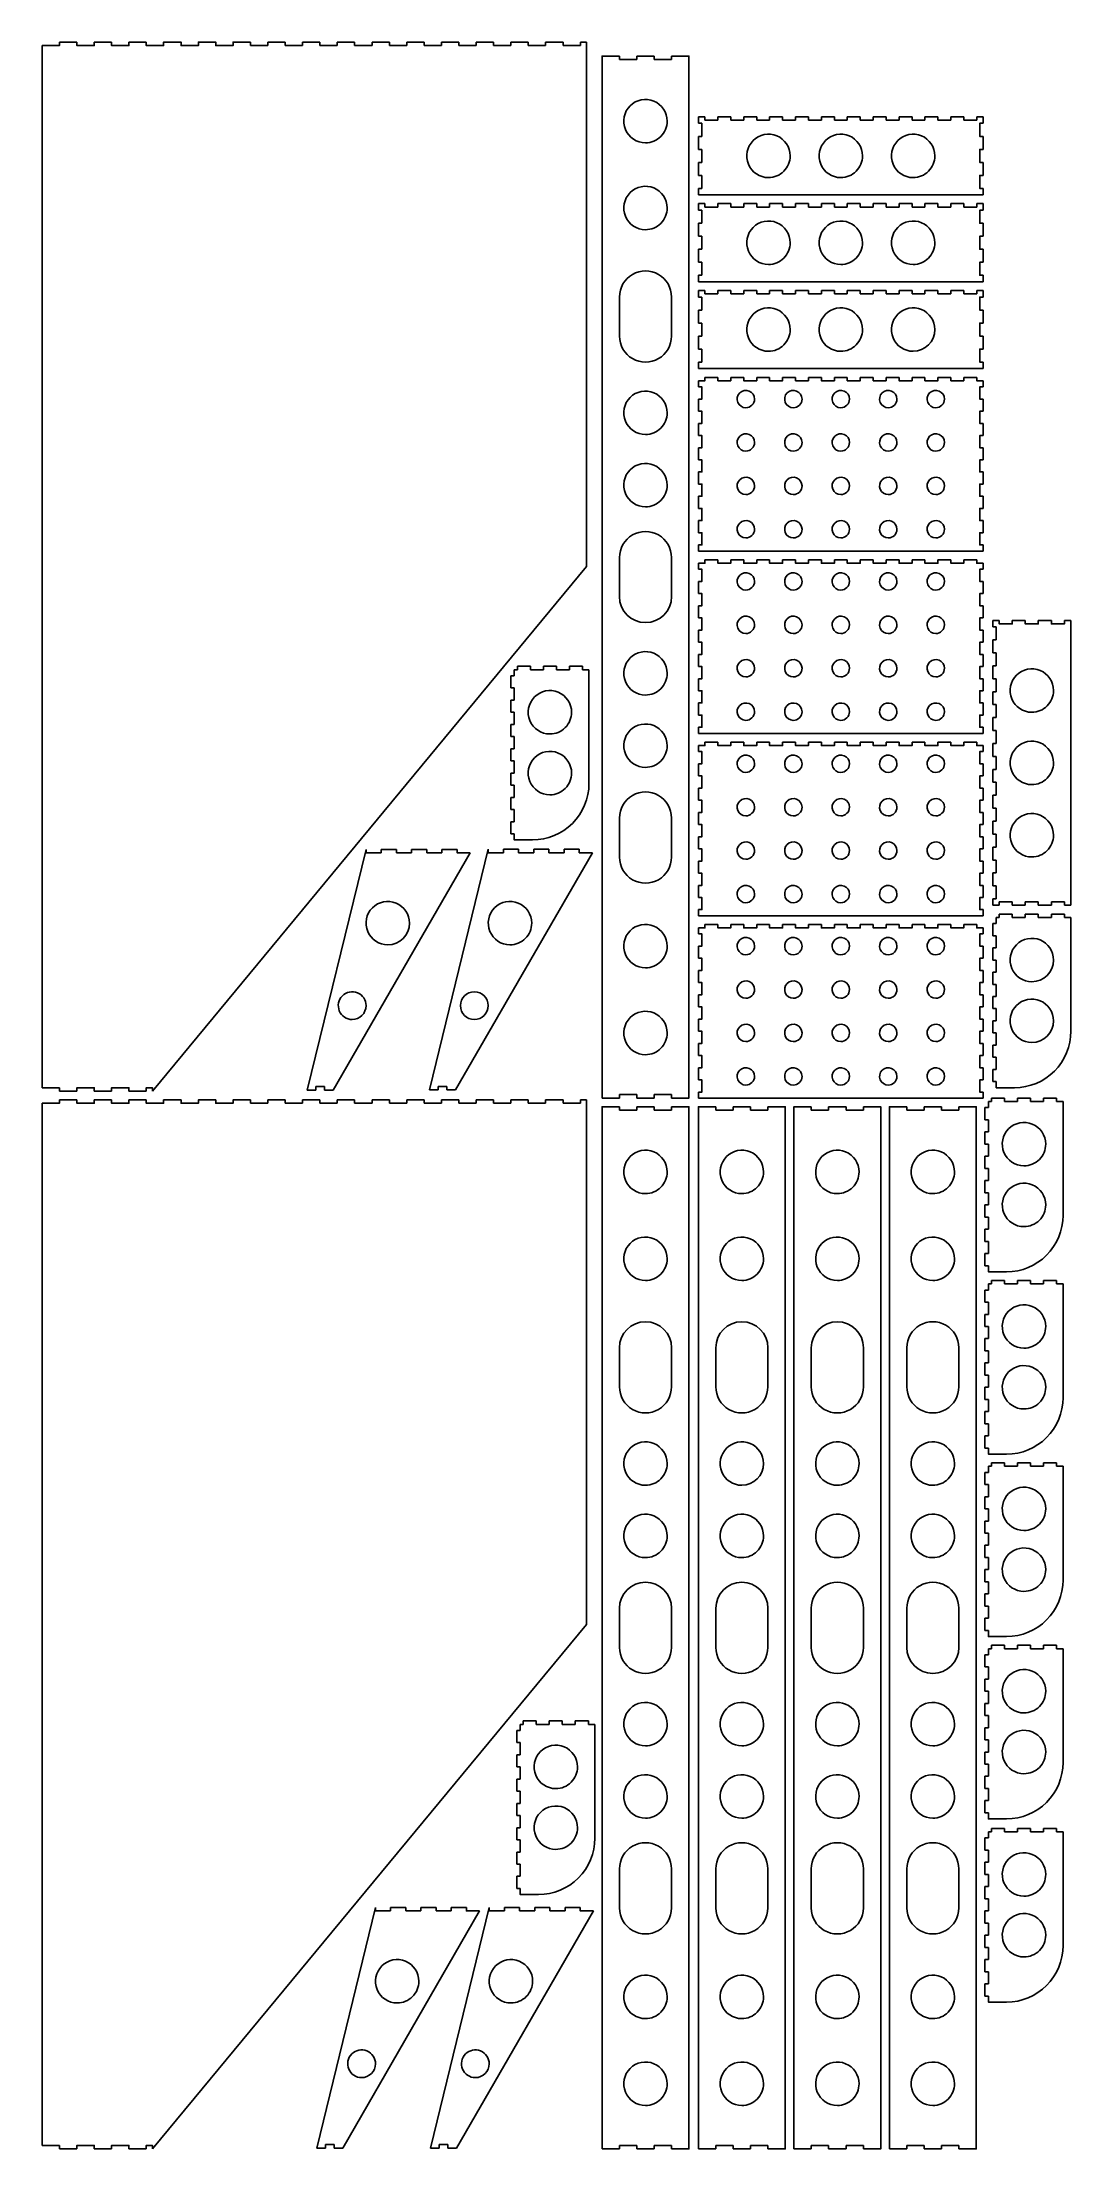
# Model space of a CAD drawing. Header units: millimetres. Extents: x 12 to 1197, y 12 to 2438.
import ezdxf

# ---------------------------------------------------------------- set-up
doc = ezdxf.new("R2010")
doc.units = ezdxf.units.MM
doc.layers.get('0').update_dxf_attribs({"linetype": 'CONTINUOUS'})

msp = doc.modelspace()

# ---------------------------------------------------------------- linework, layer by layer
at = {"color": 7}
for points in [[(11.85, 2433.85), (31.85, 2433.85), (31.85, 2437.85)], [(11.85, 2433.85), (11.85, 1233.85)], [(51.85, 2437.85), (31.85, 2437.85)], [(51.85, 2437.85), (51.85, 2433.85), (71.85, 2433.85), (71.85, 2437.85)], [(91.85, 2437.85), (71.85, 2437.85)], [(91.85, 2437.85), (91.85, 2433.85), (111.85, 2433.85), (111.85, 2437.85)], [(131.85, 2437.85), (111.85, 2437.85)], [(131.85, 2437.85), (131.85, 2433.85), (151.85, 2433.85), (151.85, 2437.85), (171.85, 2437.85), (171.85, 2433.85), (191.85, 2433.85), (191.85, 2437.85), (211.85, 2437.85), (211.85, 2433.85), (231.85, 2433.85), (231.85, 2437.85), (251.85, 2437.85)], [(251.85, 2433.85), (251.85, 2437.85)], [(271.85, 2433.85), (251.85, 2433.85)], [(271.85, 2437.85), (271.85, 2433.85)], [(271.85, 2437.85), (291.85, 2437.85)], [(291.85, 2433.85), (291.85, 2437.85)], [(311.85, 2433.85), (291.85, 2433.85)], [(311.85, 2437.85), (311.85, 2433.85)], [(311.85, 2437.85), (331.85, 2437.85)], [(331.85, 2433.85), (331.85, 2437.85)], [(351.85, 2433.85), (331.85, 2433.85)], [(351.85, 2437.85), (351.85, 2433.85)], [(351.85, 2437.85), (371.85, 2437.85)], [(371.85, 2433.85), (371.85, 2437.85)], [(391.85, 2433.85), (371.85, 2433.85)], [(391.85, 2437.85), (391.85, 2433.85)], [(391.85, 2437.85), (411.85, 2437.85)], [(411.85, 2433.85), (411.85, 2437.85)], [(431.85, 2433.85), (411.85, 2433.85)], [(431.85, 2437.85), (431.85, 2433.85)], [(431.85, 2437.85), (451.85, 2437.85)], [(451.85, 2433.85), (451.85, 2437.85)], [(471.85, 2433.85), (451.85, 2433.85)], [(471.85, 2437.85), (471.85, 2433.85)], [(471.85, 2437.85), (491.85, 2437.85)], [(491.85, 2433.85), (491.85, 2437.85)], [(511.85, 2433.85), (491.85, 2433.85)], [(511.85, 2437.85), (511.85, 2433.85)], [(511.85, 2437.85), (531.85, 2437.85)], [(531.85, 2433.85), (531.85, 2437.85)], [(551.85, 2433.85), (531.85, 2433.85)], [(551.85, 2437.85), (551.85, 2433.85)], [(551.85, 2437.85), (571.85, 2437.85)], [(571.85, 2433.85), (571.85, 2437.85)], [(591.85, 2433.85), (571.85, 2433.85)], [(591.85, 2437.85), (591.85, 2433.85)], [(591.85, 2437.85), (611.85, 2437.85)], [(611.85, 2433.85), (611.85, 2437.85)], [(631.85, 2433.85), (611.85, 2433.85)], [(631.85, 2437.85), (631.85, 2433.85)], [(631.85, 2437.85), (638.85, 2437.85)], [(638.85, 1833.85), (638.85, 2437.85)], [(676.85, 2421.85), (656.85, 2421.85), (656.85, 1221.85)], [(676.85, 2421.85), (676.85, 2417.85)], [(676.85, 2417.85), (696.85, 2417.85)], [(716.85, 2421.85), (696.85, 2421.85)], [(696.85, 2417.85), (696.85, 2421.85)], [(716.85, 2421.85), (716.85, 2417.85)], [(716.85, 2417.85), (736.85, 2417.85)], [(736.85, 1221.85), (756.85, 1221.85), (756.85, 2421.85), (736.85, 2421.85)], [(736.85, 2417.85), (736.85, 2421.85)], [(767.85, 2351.85), (775.3, 2351.85)], [(767.85, 2344.35), (767.85, 2351.85)], [(771.85, 2344.35), (767.85, 2344.35)], [(767.85, 2329.35), (771.85, 2329.35)], [(767.85, 2314.35), (767.85, 2329.35)], [(771.85, 2329.35), (771.85, 2344.35)], [(775.3, 2351.85), (775.3, 2347.85)], [(775.3, 2347.85), (790.21, 2347.85)], [(790.21, 2351.85), (805.12, 2351.85)], [(790.21, 2347.85), (790.21, 2351.85)], [(805.12, 2351.85), (805.12, 2347.85)], [(805.12, 2347.85), (820.03, 2347.85)], [(820.03, 2351.85), (834.94, 2351.85)], [(820.03, 2347.85), (820.03, 2351.85)], [(834.94, 2351.85), (834.94, 2347.85)], [(834.94, 2347.85), (849.85, 2347.85)], [(849.85, 2351.85), (864.76, 2351.85)], [(849.85, 2347.85), (849.85, 2351.85)], [(864.76, 2351.85), (864.76, 2347.85)], [(864.76, 2347.85), (879.67, 2347.85)], [(879.67, 2351.85), (894.58, 2351.85)], [(879.67, 2347.85), (879.67, 2351.85)], [(894.58, 2351.85), (894.58, 2347.85)], [(894.58, 2347.85), (909.49, 2347.85)], [(909.49, 2351.85), (924.4, 2351.85)], [(909.49, 2347.85), (909.49, 2351.85)], [(924.4, 2351.85), (924.4, 2347.85)], [(924.4, 2347.85), (939.31, 2347.85)], [(939.31, 2351.85), (954.22, 2351.85)], [(939.31, 2347.85), (939.31, 2351.85)], [(954.22, 2351.85), (954.22, 2347.85)], [(954.22, 2347.85), (969.13, 2347.85)], [(969.13, 2351.85), (984.04, 2351.85)], [(969.13, 2347.85), (969.13, 2351.85)], [(984.04, 2351.85), (984.04, 2347.85)], [(984.04, 2347.85), (998.95, 2347.85)], [(998.95, 2351.85), (1013.86, 2351.85)], [(998.95, 2347.85), (998.95, 2351.85)], [(1013.86, 2351.85), (1013.86, 2347.85)], [(1013.86, 2347.85), (1028.77, 2347.85)], [(1028.77, 2351.85), (1043.68, 2351.85)], [(1028.77, 2347.85), (1028.77, 2351.85)], [(1043.68, 2351.85), (1043.68, 2347.85)], [(1043.68, 2347.85), (1058.59, 2347.85)], [(1058.59, 2351.85), (1073.5, 2351.85)], [(1058.59, 2347.85), (1058.59, 2351.85)], [(1073.5, 2351.85), (1073.5, 2347.85)], [(1073.5, 2347.85), (1088.41, 2347.85)], [(1088.41, 2351.85), (1095.85, 2351.85)], [(1088.41, 2347.85), (1088.41, 2351.85)], [(1095.85, 2329.35), (1091.85, 2329.35), (1091.85, 2344.35), (1095.85, 2344.35)], [(1095.85, 2351.85), (1095.85, 2344.35)], [(1095.85, 2329.35), (1095.85, 2314.35)], [(771.85, 2314.35), (767.85, 2314.35)], [(771.85, 2299.35), (771.85, 2314.35)], [(1095.85, 2299.35), (1091.85, 2299.35), (1091.85, 2314.35), (1095.85, 2314.35)], [(767.85, 2299.35), (771.85, 2299.35)], [(767.85, 2284.35), (767.85, 2299.35)], [(771.85, 2284.35), (767.85, 2284.35)], [(771.85, 2269.35), (771.85, 2284.35)], [(1095.85, 2269.35), (1091.85, 2269.35), (1091.85, 2284.35), (1095.85, 2284.35)], [(1095.85, 2299.35), (1095.85, 2284.35)], [(767.85, 2269.35), (771.85, 2269.35)], [(767.85, 2261.85), (767.85, 2269.35)], [(1095.85, 2261.85), (767.85, 2261.85)], [(1095.85, 2269.35), (1095.85, 2261.85)], [(767.85, 2251.85), (775.3, 2251.85)], [(767.85, 2244.35), (767.85, 2251.85)], [(771.85, 2244.35), (767.85, 2244.35)], [(771.85, 2229.35), (771.85, 2244.35)], [(775.3, 2251.85), (775.3, 2247.85)], [(775.3, 2247.85), (790.21, 2247.85)], [(790.21, 2251.85), (805.12, 2251.85)], [(790.21, 2247.85), (790.21, 2251.85)], [(805.12, 2251.85), (805.12, 2247.85)], [(805.12, 2247.85), (820.03, 2247.85)], [(820.03, 2251.85), (834.94, 2251.85)], [(820.03, 2247.85), (820.03, 2251.85)], [(834.94, 2251.85), (834.94, 2247.85)], [(834.94, 2247.85), (849.85, 2247.85)], [(849.85, 2251.85), (864.76, 2251.85)], [(849.85, 2247.85), (849.85, 2251.85)], [(864.76, 2251.85), (864.76, 2247.85)], [(864.76, 2247.85), (879.67, 2247.85)], [(879.67, 2251.85), (894.58, 2251.85)], [(879.67, 2247.85), (879.67, 2251.85)], [(894.58, 2251.85), (894.58, 2247.85)], [(894.58, 2247.85), (909.49, 2247.85)], [(909.49, 2251.85), (924.4, 2251.85)], [(909.49, 2247.85), (909.49, 2251.85)], [(924.4, 2251.85), (924.4, 2247.85)], [(924.4, 2247.85), (939.31, 2247.85)], [(939.31, 2251.85), (954.22, 2251.85)], [(939.31, 2247.85), (939.31, 2251.85)], [(954.22, 2251.85), (954.22, 2247.85)], [(954.22, 2247.85), (969.13, 2247.85)], [(969.13, 2251.85), (984.04, 2251.85)], [(969.13, 2247.85), (969.13, 2251.85)], [(984.04, 2251.85), (984.04, 2247.85)], [(984.04, 2247.85), (998.95, 2247.85)], [(998.95, 2251.85), (1013.86, 2251.85)], [(998.95, 2247.85), (998.95, 2251.85)], [(1013.86, 2251.85), (1013.86, 2247.85)], [(1013.86, 2247.85), (1028.77, 2247.85)], [(1028.77, 2251.85), (1043.68, 2251.85)], [(1028.77, 2247.85), (1028.77, 2251.85)], [(1043.68, 2251.85), (1043.68, 2247.85)], [(1043.68, 2247.85), (1058.59, 2247.85)], [(1058.59, 2251.85), (1073.5, 2251.85)], [(1058.59, 2247.85), (1058.59, 2251.85)], [(1073.5, 2251.85), (1073.5, 2247.85)], [(1073.5, 2247.85), (1088.41, 2247.85)], [(1088.41, 2251.85), (1095.85, 2251.85)], [(1088.41, 2247.85), (1088.41, 2251.85)], [(1095.85, 2229.35), (1091.85, 2229.35), (1091.85, 2244.35), (1095.85, 2244.35)], [(1095.85, 2251.85), (1095.85, 2244.35)], [(767.85, 2229.35), (771.85, 2229.35)], [(767.85, 2214.35), (767.85, 2229.35)], [(771.85, 2214.35), (767.85, 2214.35)], [(771.85, 2199.35), (771.85, 2214.35)], [(1095.85, 2199.35), (1091.85, 2199.35), (1091.85, 2214.35), (1095.85, 2214.35)], [(1095.85, 2229.35), (1095.85, 2214.35)], [(767.85, 2199.35), (771.85, 2199.35)], [(767.85, 2184.35), (767.85, 2199.35)], [(771.85, 2184.35), (767.85, 2184.35)], [(771.85, 2169.35), (771.85, 2184.35)], [(1095.85, 2169.35), (1091.85, 2169.35), (1091.85, 2184.35), (1095.85, 2184.35)], [(1095.85, 2199.35), (1095.85, 2184.35)], [(767.85, 2169.35), (771.85, 2169.35)], [(767.85, 2161.85), (767.85, 2169.35)], [(1095.85, 2161.85), (767.85, 2161.85)], [(1095.85, 2169.35), (1095.85, 2161.85)], [(676.85, 2099.35), (676.85, 2144.35)], [(736.85, 2144.35), (736.85, 2099.35)], [(767.85, 2151.85), (775.3, 2151.85)], [(767.85, 2144.35), (767.85, 2151.85)], [(771.85, 2144.35), (767.85, 2144.35)], [(771.85, 2129.35), (771.85, 2144.35)], [(775.3, 2151.85), (775.3, 2147.85)], [(775.3, 2147.85), (790.21, 2147.85)], [(790.21, 2151.85), (805.12, 2151.85)], [(790.21, 2147.85), (790.21, 2151.85)], [(805.12, 2151.85), (805.12, 2147.85)], [(805.12, 2147.85), (820.03, 2147.85)], [(820.03, 2151.85), (834.94, 2151.85)], [(820.03, 2147.85), (820.03, 2151.85)], [(834.94, 2151.85), (834.94, 2147.85)], [(834.94, 2147.85), (849.85, 2147.85)], [(849.85, 2151.85), (864.76, 2151.85)], [(849.85, 2147.85), (849.85, 2151.85)], [(864.76, 2151.85), (864.76, 2147.85)], [(864.76, 2147.85), (879.67, 2147.85)], [(879.67, 2151.85), (894.58, 2151.85)], [(879.67, 2147.85), (879.67, 2151.85)], [(894.58, 2151.85), (894.58, 2147.85)], [(894.58, 2147.85), (909.49, 2147.85)], [(909.49, 2151.85), (924.4, 2151.85)], [(909.49, 2147.85), (909.49, 2151.85)], [(924.4, 2151.85), (924.4, 2147.85)], [(924.4, 2147.85), (939.31, 2147.85)], [(939.31, 2151.85), (954.22, 2151.85)], [(939.31, 2147.85), (939.31, 2151.85)], [(954.22, 2151.85), (954.22, 2147.85)], [(954.22, 2147.85), (969.13, 2147.85)], [(969.13, 2151.85), (984.04, 2151.85)], [(969.13, 2147.85), (969.13, 2151.85)], [(984.04, 2151.85), (984.04, 2147.85)], [(984.04, 2147.85), (998.95, 2147.85)], [(998.95, 2151.85), (1013.86, 2151.85)], [(998.95, 2147.85), (998.95, 2151.85)], [(1013.86, 2151.85), (1013.86, 2147.85)], [(1013.86, 2147.85), (1028.77, 2147.85)], [(1028.77, 2151.85), (1043.68, 2151.85)], [(1028.77, 2147.85), (1028.77, 2151.85)], [(1043.68, 2151.85), (1043.68, 2147.85)], [(1043.68, 2147.85), (1058.59, 2147.85)], [(1058.59, 2151.85), (1073.5, 2151.85)], [(1058.59, 2147.85), (1058.59, 2151.85)], [(1073.5, 2151.85), (1073.5, 2147.85)], [(1073.5, 2147.85), (1088.41, 2147.85)], [(1088.41, 2151.85), (1095.85, 2151.85)], [(1088.41, 2147.85), (1088.41, 2151.85)], [(1095.85, 2129.35), (1091.85, 2129.35), (1091.85, 2144.35), (1095.85, 2144.35)], [(1095.85, 2151.85), (1095.85, 2144.35)], [(767.85, 2129.35), (771.85, 2129.35)], [(767.85, 2114.35), (767.85, 2129.35)], [(771.85, 2114.35), (767.85, 2114.35)], [(771.85, 2099.35), (771.85, 2114.35)], [(1095.85, 2099.35), (1091.85, 2099.35), (1091.85, 2114.35), (1095.85, 2114.35)], [(1095.85, 2129.35), (1095.85, 2114.35)], [(767.85, 2099.35), (771.85, 2099.35)], [(767.85, 2084.35), (767.85, 2099.35)], [(1095.85, 2099.35), (1095.85, 2084.35)], [(771.85, 2084.35), (767.85, 2084.35)], [(767.85, 2069.35), (771.85, 2069.35)], [(767.85, 2061.85), (767.85, 2069.35)], [(771.85, 2069.35), (771.85, 2084.35)], [(1095.85, 2069.35), (1091.85, 2069.35), (1091.85, 2084.35), (1095.85, 2084.35)], [(1095.85, 2069.35), (1095.85, 2061.85)], [(1095.85, 2061.85), (767.85, 2061.85)], [(767.85, 2047.85), (775.29, 2047.85), (775.29, 2051.85)], [(767.85, 2047.85), (767.85, 2040.85)], [(767.85, 2026.85), (771.85, 2026.85), (771.85, 2040.85), (767.85, 2040.85)], [(790.2, 2051.85), (775.29, 2051.85)], [(790.2, 2051.85), (790.2, 2047.85), (805.11, 2047.85), (805.11, 2051.85)], [(820.02, 2051.85), (805.11, 2051.85)], [(820.02, 2051.85), (820.02, 2047.85), (834.93, 2047.85), (834.93, 2051.85)], [(849.84, 2051.85), (834.93, 2051.85)], [(849.84, 2051.85), (849.84, 2047.85), (864.75, 2047.85), (864.75, 2051.85)], [(879.66, 2051.85), (864.75, 2051.85)], [(879.66, 2051.85), (879.66, 2047.85), (894.57, 2047.85), (894.57, 2051.85)], [(909.48, 2051.85), (894.57, 2051.85)], [(909.48, 2051.85), (909.48, 2047.85), (924.39, 2047.85), (924.39, 2051.85)], [(939.3, 2051.85), (924.39, 2051.85)], [(939.3, 2051.85), (939.3, 2047.85), (954.21, 2047.85), (954.21, 2051.85)], [(969.12, 2051.85), (954.21, 2051.85)], [(969.12, 2051.85), (969.12, 2047.85), (984.03, 2047.85), (984.03, 2051.85)], [(998.94, 2051.85), (984.03, 2051.85)], [(998.94, 2051.85), (998.94, 2047.85), (1013.85, 2047.85), (1013.85, 2051.85)], [(1028.76, 2051.85), (1013.85, 2051.85)], [(1028.76, 2051.85), (1028.76, 2047.85), (1043.67, 2047.85), (1043.67, 2051.85)], [(1058.58, 2051.85), (1043.67, 2051.85)], [(1058.58, 2051.85), (1058.58, 2047.85), (1073.49, 2047.85), (1073.49, 2051.85)], [(1088.4, 2051.85), (1073.49, 2051.85)], [(1088.4, 2051.85), (1088.4, 2047.85), (1095.85, 2047.85)], [(1095.85, 2040.85), (1091.85, 2040.85), (1091.85, 2026.85), (1095.85, 2026.85)], [(1095.85, 2040.85), (1095.85, 2047.85)], [(767.85, 2026.85), (767.85, 2012.85)], [(1095.85, 2012.85), (1095.85, 2026.85)], [(767.85, 1998.85), (771.85, 1998.85), (771.85, 2012.85), (767.85, 2012.85)], [(767.85, 1998.85), (767.85, 1984.85)], [(1095.85, 2012.85), (1091.85, 2012.85), (1091.85, 1998.85), (1095.85, 1998.85)], [(1095.85, 1984.85), (1095.85, 1998.85)], [(767.85, 1970.85), (771.85, 1970.85), (771.85, 1984.85), (767.85, 1984.85)], [(767.85, 1970.85), (767.85, 1956.85)], [(1095.85, 1984.85), (1091.85, 1984.85), (1091.85, 1970.85), (1095.85, 1970.85)], [(1095.85, 1956.85), (1095.85, 1970.85)], [(767.85, 1942.85), (771.85, 1942.85), (771.85, 1956.85), (767.85, 1956.85)], [(767.85, 1942.85), (767.85, 1928.85)], [(1095.85, 1956.85), (1091.85, 1956.85), (1091.85, 1942.85), (1095.85, 1942.85)], [(1095.85, 1928.85), (1095.85, 1942.85)], [(767.85, 1914.85), (771.85, 1914.85), (771.85, 1928.85), (767.85, 1928.85)], [(1095.85, 1928.85), (1091.85, 1928.85), (1091.85, 1914.85), (1095.85, 1914.85)], [(767.85, 1914.85), (767.85, 1900.85)], [(767.85, 1886.85), (771.85, 1886.85), (771.85, 1900.85), (767.85, 1900.85)], [(1095.85, 1900.85), (1091.85, 1900.85), (1091.85, 1886.85), (1095.85, 1886.85)], [(1095.85, 1900.85), (1095.85, 1914.85)], [(767.85, 1886.85), (767.85, 1872.85)], [(767.85, 1858.85), (771.85, 1858.85), (771.85, 1872.85), (767.85, 1872.85)], [(1095.85, 1872.85), (1091.85, 1872.85), (1091.85, 1858.85), (1095.85, 1858.85)], [(1095.85, 1872.85), (1095.85, 1886.85)], [(676.85, 1799.35), (676.85, 1844.35)], [(736.85, 1844.35), (736.85, 1799.35)], [(767.85, 1858.85), (767.85, 1851.85)], [(767.85, 1851.85), (1095.85, 1851.85)], [(1095.85, 1851.85), (1095.85, 1858.85)], [(138.85, 1229.85), (638.85, 1833.85)], [(767.85, 1837.85), (775.29, 1837.85), (775.29, 1841.85)], [(767.85, 1837.85), (767.85, 1830.85)], [(767.85, 1816.85), (771.85, 1816.85), (771.85, 1830.85), (767.85, 1830.85)], [(790.2, 1841.85), (775.29, 1841.85)], [(790.2, 1841.85), (790.2, 1837.85), (805.11, 1837.85), (805.11, 1841.85)], [(820.02, 1841.85), (805.11, 1841.85)], [(820.02, 1841.85), (820.02, 1837.85), (834.93, 1837.85), (834.93, 1841.85)], [(849.84, 1841.85), (834.93, 1841.85)], [(849.84, 1841.85), (849.84, 1837.85), (864.75, 1837.85), (864.75, 1841.85)], [(879.66, 1841.85), (864.75, 1841.85)], [(879.66, 1841.85), (879.66, 1837.85), (894.57, 1837.85), (894.57, 1841.85)], [(909.48, 1841.85), (894.57, 1841.85)], [(909.48, 1841.85), (909.48, 1837.85), (924.39, 1837.85), (924.39, 1841.85)], [(939.3, 1841.85), (924.39, 1841.85)], [(939.3, 1841.85), (939.3, 1837.85), (954.21, 1837.85), (954.21, 1841.85)], [(969.12, 1841.85), (954.21, 1841.85)], [(969.12, 1841.85), (969.12, 1837.85), (984.03, 1837.85), (984.03, 1841.85)], [(998.94, 1841.85), (984.03, 1841.85)], [(998.94, 1841.85), (998.94, 1837.85), (1013.85, 1837.85), (1013.85, 1841.85)], [(1028.76, 1841.85), (1013.85, 1841.85)], [(1028.76, 1841.85), (1028.76, 1837.85), (1043.67, 1837.85), (1043.67, 1841.85)], [(1058.58, 1841.85), (1043.67, 1841.85)], [(1058.58, 1841.85), (1058.58, 1837.85), (1073.49, 1837.85), (1073.49, 1841.85)], [(1088.4, 1841.85), (1073.49, 1841.85)], [(1088.4, 1841.85), (1088.4, 1837.85), (1095.85, 1837.85)], [(1095.85, 1830.85), (1091.85, 1830.85), (1091.85, 1816.85), (1095.85, 1816.85)], [(1095.85, 1830.85), (1095.85, 1837.85)], [(767.85, 1816.85), (767.85, 1802.85)], [(767.85, 1788.85), (771.85, 1788.85), (771.85, 1802.85), (767.85, 1802.85)], [(1095.85, 1802.85), (1091.85, 1802.85), (1091.85, 1788.85), (1095.85, 1788.85)], [(1095.85, 1802.85), (1095.85, 1816.85)], [(767.85, 1788.85), (767.85, 1774.85)], [(767.85, 1760.85), (771.85, 1760.85), (771.85, 1774.85), (767.85, 1774.85)], [(1095.85, 1774.85), (1091.85, 1774.85), (1091.85, 1760.85), (1095.85, 1760.85)], [(1095.85, 1774.85), (1095.85, 1788.85)], [(1106.85, 1771.85), (1114.35, 1771.85)], [(1106.85, 1764.41), (1106.85, 1771.85)], [(1129.35, 1771.85), (1129.35, 1767.85), (1114.35, 1767.85), (1114.35, 1771.85)], [(1129.35, 1771.85), (1144.35, 1771.85)], [(1159.35, 1771.85), (1159.35, 1767.85), (1144.35, 1767.85), (1144.35, 1771.85)], [(1159.35, 1771.85), (1174.35, 1771.85)], [(1189.35, 1771.85), (1189.35, 1767.85), (1174.35, 1767.85), (1174.35, 1771.85)], [(1189.35, 1771.85), (1196.85, 1771.85)], [(1196.85, 1771.85), (1196.85, 1443.85)], [(767.85, 1760.85), (767.85, 1746.85)], [(767.85, 1732.85), (771.85, 1732.85), (771.85, 1746.85), (767.85, 1746.85)], [(1095.85, 1746.85), (1091.85, 1746.85), (1091.85, 1732.85), (1095.85, 1732.85)], [(1095.85, 1746.85), (1095.85, 1760.85)], [(1110.85, 1764.41), (1106.85, 1764.41)], [(1106.85, 1749.5), (1110.85, 1749.5)], [(1106.85, 1734.59), (1106.85, 1749.5)], [(1110.85, 1749.5), (1110.85, 1764.41)], [(767.85, 1732.85), (767.85, 1718.85)], [(1095.85, 1718.85), (1095.85, 1732.85)], [(1110.85, 1734.59), (1106.85, 1734.59)], [(1110.85, 1719.68), (1110.85, 1734.59)], [(551.737085, 1708.149683), (555.737085, 1708.149683)], [(551.737085, 1694.149683), (551.737085, 1708.149683)], [(555.737085, 1715.149683), (559.237085, 1715.149683)], [(555.737085, 1708.149683), (555.737085, 1715.149683)], [(559.237085, 1719.149683), (574.237085, 1719.149683)], [(559.237085, 1715.149683), (559.237085, 1719.149683)], [(574.237085, 1719.149683), (574.237085, 1715.149683)], [(574.237085, 1715.149683), (589.237085, 1715.149683)], [(589.237085, 1719.149683), (604.237085, 1719.149683)], [(589.237085, 1715.149683), (589.237085, 1719.149683)], [(604.237085, 1719.149683), (604.237085, 1715.149683)], [(604.237085, 1715.149683), (619.237085, 1715.149683)], [(619.237085, 1719.149683), (634.237085, 1719.149683)], [(619.237085, 1715.149683), (619.237085, 1719.149683)], [(634.237085, 1719.149683), (634.237085, 1715.149683)], [(634.237085, 1715.149683), (641.737085, 1715.149683)], [(641.737085, 1715.149683), (641.737085, 1584.149683)], [(767.85, 1704.85), (771.85, 1704.85), (771.85, 1718.85), (767.85, 1718.85)], [(767.85, 1704.85), (767.85, 1690.85)], [(1095.85, 1718.85), (1091.85, 1718.85), (1091.85, 1704.85), (1095.85, 1704.85)], [(1095.85, 1690.85), (1095.85, 1704.85)], [(1106.85, 1719.68), (1110.85, 1719.68)], [(1106.85, 1704.77), (1106.85, 1719.68)], [(1110.85, 1704.77), (1106.85, 1704.77)], [(1110.85, 1689.86), (1110.85, 1704.77)], [(551.737085, 1694.149683), (555.737085, 1694.149683)], [(555.737085, 1680.149683), (551.737085, 1680.149683)], [(551.737085, 1666.149683), (551.737085, 1680.149683)], [(555.737085, 1694.149683), (555.737085, 1680.149683)], [(767.85, 1676.85), (771.85, 1676.85), (771.85, 1690.85), (767.85, 1690.85)], [(767.85, 1676.85), (767.85, 1662.85)], [(1095.85, 1690.85), (1091.85, 1690.85), (1091.85, 1676.85), (1095.85, 1676.85)], [(1095.85, 1662.85), (1095.85, 1676.85)], [(1106.85, 1689.86), (1110.85, 1689.86)], [(1106.85, 1674.95), (1106.85, 1689.86)], [(1110.85, 1674.95), (1106.85, 1674.95)], [(1110.85, 1660.04), (1110.85, 1674.95)], [(551.737085, 1666.149683), (555.737085, 1666.149683)], [(551.737085, 1638.149683), (551.737085, 1652.149683)], [(555.737085, 1652.149683), (551.737085, 1652.149683)], [(555.737085, 1666.149683), (555.737085, 1652.149683)], [(767.85, 1648.85), (771.85, 1648.85), (771.85, 1662.85), (767.85, 1662.85)], [(1095.85, 1662.85), (1091.85, 1662.85), (1091.85, 1648.85), (1095.85, 1648.85)], [(1106.85, 1660.04), (1110.85, 1660.04)], [(1106.85, 1645.13), (1106.85, 1660.04)], [(551.737085, 1638.149683), (555.737085, 1638.149683)], [(555.737085, 1638.149683), (555.737085, 1624.149683)], [(767.85, 1648.85), (767.85, 1641.85)], [(767.85, 1641.85), (1095.85, 1641.85)], [(767.85, 1627.85), (775.29, 1627.85), (775.29, 1631.85)], [(767.85, 1627.85), (767.85, 1620.85)], [(790.2, 1631.85), (775.29, 1631.85)], [(790.2, 1631.85), (790.2, 1627.85), (805.11, 1627.85), (805.11, 1631.85)], [(820.02, 1631.85), (805.11, 1631.85)], [(820.02, 1631.85), (820.02, 1627.85), (834.93, 1627.85), (834.93, 1631.85)], [(849.84, 1631.85), (834.93, 1631.85)], [(849.84, 1631.85), (849.84, 1627.85), (864.75, 1627.85), (864.75, 1631.85)], [(879.66, 1631.85), (864.75, 1631.85)], [(879.66, 1631.85), (879.66, 1627.85), (894.57, 1627.85), (894.57, 1631.85)], [(909.48, 1631.85), (894.57, 1631.85)], [(909.48, 1631.85), (909.48, 1627.85), (924.39, 1627.85), (924.39, 1631.85)], [(939.3, 1631.85), (924.39, 1631.85)], [(939.3, 1631.85), (939.3, 1627.85), (954.21, 1627.85), (954.21, 1631.85)], [(969.12, 1631.85), (954.21, 1631.85)], [(969.12, 1631.85), (969.12, 1627.85), (984.03, 1627.85), (984.03, 1631.85)], [(998.94, 1631.85), (984.03, 1631.85)], [(998.94, 1631.85), (998.94, 1627.85), (1013.85, 1627.85), (1013.85, 1631.85)], [(1028.76, 1631.85), (1013.85, 1631.85)], [(1028.76, 1631.85), (1028.76, 1627.85), (1043.67, 1627.85), (1043.67, 1631.85)], [(1058.58, 1631.85), (1043.67, 1631.85)], [(1058.58, 1631.85), (1058.58, 1627.85), (1073.49, 1627.85), (1073.49, 1631.85)], [(1088.4, 1631.85), (1073.49, 1631.85)], [(1088.4, 1631.85), (1088.4, 1627.85), (1095.85, 1627.85)], [(1095.85, 1641.85), (1095.85, 1648.85)], [(1095.85, 1620.85), (1095.85, 1627.85)], [(1110.85, 1645.13), (1106.85, 1645.13)], [(1106.85, 1630.22), (1110.85, 1630.22)], [(1106.85, 1615.31), (1106.85, 1630.22)], [(1110.85, 1630.22), (1110.85, 1645.13)], [(551.737085, 1610.149683), (551.737085, 1624.149683)], [(555.737085, 1624.149683), (551.737085, 1624.149683)], [(551.737085, 1610.149683), (555.737085, 1610.149683)], [(555.737085, 1610.149683), (555.737085, 1596.149683)], [(767.85, 1606.85), (771.85, 1606.85), (771.85, 1620.85), (767.85, 1620.85)], [(767.85, 1606.85), (767.85, 1592.85)], [(1095.85, 1620.85), (1091.85, 1620.85), (1091.85, 1606.85), (1095.85, 1606.85)], [(1095.85, 1592.85), (1095.85, 1606.85)], [(1110.85, 1615.31), (1106.85, 1615.31)], [(1110.85, 1600.4), (1110.85, 1615.31)], [(551.737085, 1582.149683), (551.737085, 1596.149683)], [(555.737085, 1596.149683), (551.737085, 1596.149683)], [(551.737085, 1582.149683), (555.737085, 1582.149683)], [(555.737085, 1582.149683), (555.737085, 1568.149683)], [(767.85, 1578.85), (771.85, 1578.85), (771.85, 1592.85), (767.85, 1592.85)], [(767.85, 1578.85), (767.85, 1564.85)], [(1095.85, 1592.85), (1091.85, 1592.85), (1091.85, 1578.85), (1095.85, 1578.85)], [(1095.85, 1564.85), (1095.85, 1578.85)], [(1106.85, 1600.4), (1110.85, 1600.4)], [(1106.85, 1585.49), (1106.85, 1600.4)], [(1110.85, 1585.49), (1106.85, 1585.49)], [(1110.85, 1570.58), (1110.85, 1585.49)], [(551.737085, 1554.149683), (551.737085, 1568.149683)], [(555.737085, 1568.149683), (551.737085, 1568.149683)], [(551.737085, 1554.149683), (555.737085, 1554.149683)], [(555.737085, 1554.149683), (555.737085, 1540.149683)], [(767.85, 1550.85), (771.85, 1550.85), (771.85, 1564.85), (767.85, 1564.85)], [(1095.85, 1564.85), (1091.85, 1564.85), (1091.85, 1550.85), (1095.85, 1550.85)], [(1106.85, 1570.58), (1110.85, 1570.58)], [(1106.85, 1555.67), (1106.85, 1570.58)], [(1110.85, 1555.67), (1106.85, 1555.67)], [(1110.85, 1540.76), (1110.85, 1555.67)], [(551.737085, 1526.149683), (551.737085, 1540.149683)], [(555.737085, 1540.149683), (551.737085, 1540.149683)], [(676.85, 1499.35), (676.85, 1544.35)], [(736.85, 1544.35), (736.85, 1499.35)], [(767.85, 1550.85), (767.85, 1536.85)], [(767.85, 1522.85), (771.85, 1522.85), (771.85, 1536.85), (767.85, 1536.85)], [(1095.85, 1536.85), (1091.85, 1536.85), (1091.85, 1522.85), (1095.85, 1522.85)], [(1095.85, 1536.85), (1095.85, 1550.85)], [(1106.85, 1540.76), (1110.85, 1540.76)], [(1106.85, 1525.85), (1106.85, 1540.76)], [(317.28, 1231.181871), (384.98, 1508.31)], [(504.970599, 1504.31), (347.28, 1231.181871)], [(384.98, 1508.31), (384.98, 1504.31)], [(384.98, 1504.31), (402.45, 1504.31)], [(402.45, 1508.31), (419.92, 1508.31)], [(402.45, 1504.31), (402.45, 1508.31)], [(419.92, 1508.31), (419.92, 1504.31)], [(419.92, 1504.31), (437.39, 1504.31)], [(437.39, 1508.31), (454.86, 1508.31)], [(437.39, 1504.31), (437.39, 1508.31)], [(454.86, 1508.31), (454.86, 1504.31)], [(454.86, 1504.31), (472.33, 1504.31)], [(458.054, 1231.231871), (525.754, 1508.36)], [(472.33, 1508.31), (489.81, 1508.31)], [(472.33, 1504.31), (472.33, 1508.31)], [(645.744599, 1504.36), (488.054, 1231.231871)], [(504.970599, 1504.31), (489.81, 1504.31), (489.81, 1508.31)], [(525.754, 1508.36), (525.754, 1504.36)], [(525.754, 1504.36), (543.224, 1504.36)], [(543.224, 1508.36), (560.694, 1508.36)], [(543.224, 1504.36), (543.224, 1508.36)], [(555.737085, 1526.149683), (551.737085, 1526.149683)], [(576.737085, 1519.149683), (555.737085, 1519.149683), (555.737085, 1526.149683)], [(560.694, 1508.36), (560.694, 1504.36)], [(560.694, 1504.36), (578.164, 1504.36)], [(578.164, 1508.36), (595.634, 1508.36)], [(578.164, 1504.36), (578.164, 1508.36)], [(595.634, 1508.36), (595.634, 1504.36)], [(595.634, 1504.36), (613.104, 1504.36)], [(613.104, 1508.36), (630.584, 1508.36)], [(613.104, 1504.36), (613.104, 1508.36)], [(645.744599, 1504.36), (630.584, 1504.36), (630.584, 1508.36)], [(767.85, 1522.85), (767.85, 1508.85)], [(767.85, 1494.85), (771.85, 1494.85), (771.85, 1508.85), (767.85, 1508.85)], [(1095.85, 1508.85), (1091.85, 1508.85), (1091.85, 1494.85), (1095.85, 1494.85)], [(1095.85, 1508.85), (1095.85, 1522.85)], [(1110.85, 1525.85), (1106.85, 1525.85)], [(1106.85, 1510.94), (1110.85, 1510.94)], [(1106.85, 1496.03), (1106.85, 1510.94)], [(1110.85, 1510.94), (1110.85, 1525.85)], [(767.85, 1494.85), (767.85, 1480.85)], [(767.85, 1466.85), (771.85, 1466.85), (771.85, 1480.85), (767.85, 1480.85)], [(1095.85, 1480.85), (1091.85, 1480.85), (1091.85, 1466.85), (1095.85, 1466.85)], [(1095.85, 1480.85), (1095.85, 1494.85)], [(1110.85, 1496.03), (1106.85, 1496.03)], [(1106.85, 1481.12), (1110.85, 1481.12)], [(1106.85, 1466.21), (1106.85, 1481.12)], [(1110.85, 1481.12), (1110.85, 1496.03)], [(767.85, 1466.85), (767.85, 1452.85)], [(1095.85, 1452.85), (1095.85, 1466.85)], [(1110.85, 1466.21), (1106.85, 1466.21)], [(1110.85, 1451.3), (1110.85, 1466.21)], [(767.85, 1438.85), (771.85, 1438.85), (771.85, 1452.85), (767.85, 1452.85)], [(767.85, 1438.85), (767.85, 1431.85)], [(767.85, 1431.85), (1095.85, 1431.85)], [(1095.85, 1452.85), (1091.85, 1452.85), (1091.85, 1438.85), (1095.85, 1438.85)], [(1095.85, 1431.85), (1095.85, 1438.85)], [(1106.85, 1443.85), (1106.85, 1451.3)], [(1106.85, 1451.3), (1110.85, 1451.3)], [(1114.35, 1443.85), (1106.85, 1443.85)], [(1114.35, 1447.85), (1114.35, 1443.85)], [(1129.35, 1447.85), (1114.35, 1447.85)], [(1114.35, 1433.85), (1129.35, 1433.85)], [(1114.35, 1429.85), (1114.35, 1433.85)], [(1129.35, 1443.85), (1129.35, 1447.85)], [(1144.35, 1443.85), (1129.35, 1443.85)], [(1129.35, 1433.85), (1129.35, 1429.85)], [(1144.35, 1447.85), (1144.35, 1443.85)], [(1159.35, 1447.85), (1144.35, 1447.85)], [(1144.35, 1433.85), (1159.35, 1433.85)], [(1144.35, 1429.85), (1144.35, 1433.85)], [(1159.35, 1443.85), (1159.35, 1447.85)], [(1174.35, 1443.85), (1159.35, 1443.85)], [(1159.35, 1433.85), (1159.35, 1429.85)], [(1174.35, 1447.85), (1174.35, 1443.85)], [(1189.35, 1447.85), (1174.35, 1447.85)], [(1174.35, 1433.85), (1189.35, 1433.85)], [(1174.35, 1429.85), (1174.35, 1433.85)], [(1189.35, 1443.85), (1189.35, 1447.85)], [(1196.85, 1443.85), (1189.35, 1443.85)], [(1189.35, 1433.85), (1189.35, 1429.85)], [(767.85, 1417.85), (775.29, 1417.85), (775.29, 1421.85)], [(767.85, 1417.85), (767.85, 1410.85)], [(767.85, 1396.85), (771.85, 1396.85), (771.85, 1410.85), (767.85, 1410.85)], [(790.2, 1421.85), (775.29, 1421.85)], [(790.2, 1421.85), (790.2, 1417.85), (805.11, 1417.85), (805.11, 1421.85)], [(820.02, 1421.85), (805.11, 1421.85)], [(820.02, 1421.85), (820.02, 1417.85), (834.93, 1417.85), (834.93, 1421.85)], [(849.84, 1421.85), (834.93, 1421.85)], [(849.84, 1421.85), (849.84, 1417.85), (864.75, 1417.85), (864.75, 1421.85)], [(879.66, 1421.85), (864.75, 1421.85)], [(879.66, 1421.85), (879.66, 1417.85), (894.57, 1417.85), (894.57, 1421.85)], [(909.48, 1421.85), (894.57, 1421.85)], [(909.48, 1421.85), (909.48, 1417.85), (924.39, 1417.85), (924.39, 1421.85)], [(939.3, 1421.85), (924.39, 1421.85)], [(939.3, 1421.85), (939.3, 1417.85), (954.21, 1417.85), (954.21, 1421.85)], [(969.12, 1421.85), (954.21, 1421.85)], [(969.12, 1421.85), (969.12, 1417.85), (984.03, 1417.85), (984.03, 1421.85)], [(998.94, 1421.85), (984.03, 1421.85)], [(998.94, 1421.85), (998.94, 1417.85), (1013.85, 1417.85), (1013.85, 1421.85)], [(1028.76, 1421.85), (1013.85, 1421.85)], [(1028.76, 1421.85), (1028.76, 1417.85), (1043.67, 1417.85), (1043.67, 1421.85)], [(1058.58, 1421.85), (1043.67, 1421.85)], [(1058.58, 1421.85), (1058.58, 1417.85), (1073.49, 1417.85), (1073.49, 1421.85)], [(1088.4, 1421.85), (1073.49, 1421.85)], [(1088.4, 1421.85), (1088.4, 1417.85), (1095.85, 1417.85)], [(1095.85, 1410.85), (1091.85, 1410.85), (1091.85, 1396.85), (1095.85, 1396.85)], [(1095.85, 1410.85), (1095.85, 1417.85)], [(1106.85, 1422.85), (1110.85, 1422.85)], [(1106.85, 1408.85), (1106.85, 1422.85)], [(1106.85, 1408.85), (1110.85, 1408.85)], [(1110.85, 1429.85), (1114.35, 1429.85)], [(1110.85, 1422.85), (1110.85, 1429.85)], [(1110.85, 1408.85), (1110.85, 1394.85)], [(1129.35, 1429.85), (1144.35, 1429.85)], [(1159.35, 1429.85), (1174.35, 1429.85)], [(1189.35, 1429.85), (1196.85, 1429.85)], [(1196.85, 1429.85), (1196.85, 1298.85)], [(767.85, 1396.85), (767.85, 1382.85)], [(767.85, 1368.85), (771.85, 1368.85), (771.85, 1382.85), (767.85, 1382.85)], [(1095.85, 1382.85), (1091.85, 1382.85), (1091.85, 1368.85), (1095.85, 1368.85)], [(1095.85, 1382.85), (1095.85, 1396.85)], [(1110.85, 1394.85), (1106.85, 1394.85)], [(1106.85, 1380.85), (1106.85, 1394.85)], [(767.85, 1368.85), (767.85, 1354.85)], [(1095.85, 1354.85), (1095.85, 1368.85)], [(1106.85, 1380.85), (1110.85, 1380.85)], [(1106.85, 1352.85), (1106.85, 1366.85)], [(1110.85, 1366.85), (1106.85, 1366.85)], [(1110.85, 1380.85), (1110.85, 1366.85)], [(767.85, 1340.85), (771.85, 1340.85), (771.85, 1354.85), (767.85, 1354.85)], [(767.85, 1340.85), (767.85, 1326.85)], [(1095.85, 1354.85), (1091.85, 1354.85), (1091.85, 1340.85), (1095.85, 1340.85)], [(1095.85, 1326.85), (1095.85, 1340.85)], [(1106.85, 1352.85), (1110.85, 1352.85)], [(1106.85, 1324.85), (1106.85, 1338.85)], [(1110.85, 1338.85), (1106.85, 1338.85)], [(1110.85, 1352.85), (1110.85, 1338.85)], [(767.85, 1312.85), (771.85, 1312.85), (771.85, 1326.85), (767.85, 1326.85)], [(767.85, 1312.85), (767.85, 1298.85)], [(1095.85, 1326.85), (1091.85, 1326.85), (1091.85, 1312.85), (1095.85, 1312.85)], [(1095.85, 1298.85), (1095.85, 1312.85)], [(1106.85, 1324.85), (1110.85, 1324.85)], [(1106.85, 1296.85), (1106.85, 1310.85)], [(1110.85, 1310.85), (1106.85, 1310.85)], [(1110.85, 1324.85), (1110.85, 1310.85)], [(767.85, 1284.85), (771.85, 1284.85), (771.85, 1298.85), (767.85, 1298.85)], [(1095.85, 1298.85), (1091.85, 1298.85), (1091.85, 1284.85), (1095.85, 1284.85)], [(1106.85, 1296.85), (1110.85, 1296.85)], [(1110.85, 1296.85), (1110.85, 1282.85)], [(767.85, 1284.85), (767.85, 1270.85)], [(767.85, 1256.85), (771.85, 1256.85), (771.85, 1270.85), (767.85, 1270.85)], [(1095.85, 1270.85), (1091.85, 1270.85), (1091.85, 1256.85), (1095.85, 1256.85)], [(1095.85, 1270.85), (1095.85, 1284.85)], [(1106.85, 1268.85), (1106.85, 1282.85)], [(1110.85, 1282.85), (1106.85, 1282.85)], [(1106.85, 1268.85), (1110.85, 1268.85)], [(1110.85, 1268.85), (1110.85, 1254.85)], [(767.85, 1256.85), (767.85, 1242.85)], [(767.85, 1228.85), (771.85, 1228.85), (771.85, 1242.85), (767.85, 1242.85)], [(1095.85, 1242.85), (1091.85, 1242.85), (1091.85, 1228.85), (1095.85, 1228.85)], [(1095.85, 1242.85), (1095.85, 1256.85)], [(1106.85, 1240.85), (1106.85, 1254.85)], [(1110.85, 1254.85), (1106.85, 1254.85)], [(1110.85, 1240.85), (1106.85, 1240.85)], [(1131.85, 1233.85), (1110.85, 1233.85), (1110.85, 1240.85)], [(11.85, 1233.85), (31.85, 1233.85)], [(11.85, 1215.85), (31.85, 1215.85), (31.85, 1219.85)], [(11.85, 1215.85), (11.85, 15.85)], [(31.85, 1233.85), (31.85, 1229.85)], [(31.85, 1229.85), (51.85, 1229.85)], [(51.85, 1219.85), (31.85, 1219.85)], [(71.85, 1229.85), (71.85, 1233.85), (51.85, 1233.85), (51.85, 1229.85)], [(51.85, 1219.85), (51.85, 1215.85), (71.85, 1215.85), (71.85, 1219.85)], [(71.85, 1229.85), (91.85, 1229.85)], [(91.85, 1219.85), (71.85, 1219.85)], [(111.85, 1229.85), (111.85, 1233.85), (91.85, 1233.85), (91.85, 1229.85)], [(91.85, 1219.85), (91.85, 1215.85), (111.85, 1215.85), (111.85, 1219.85)], [(111.85, 1229.85), (131.85, 1229.85)], [(131.85, 1219.85), (111.85, 1219.85)], [(138.85, 1229.85), (138.85, 1233.85), (131.85, 1233.85), (131.85, 1229.85)], [(131.85, 1219.85), (131.85, 1215.85), (151.85, 1215.85), (151.85, 1219.85), (171.85, 1219.85), (171.85, 1215.85), (191.85, 1215.85), (191.85, 1219.85), (211.85, 1219.85), (211.85, 1215.85), (231.85, 1215.85), (231.85, 1219.85), (251.85, 1219.85)], [(251.85, 1215.85), (251.85, 1219.85)], [(271.85, 1215.85), (251.85, 1215.85)], [(271.85, 1219.85), (271.85, 1215.85)], [(271.85, 1219.85), (291.85, 1219.85)], [(291.85, 1215.85), (291.85, 1219.85)], [(311.85, 1215.85), (291.85, 1215.85)], [(311.85, 1219.85), (311.85, 1215.85)], [(311.85, 1219.85), (331.85, 1219.85)], [(327.28, 1231.181871), (317.28, 1231.181871)], [(327.28, 1235.181871), (327.28, 1231.181871)], [(337.28, 1235.181871), (327.28, 1235.181871)], [(331.85, 1215.85), (331.85, 1219.85)], [(351.85, 1215.85), (331.85, 1215.85)], [(337.28, 1231.181871), (337.28, 1235.181871)], [(347.28, 1231.181871), (337.28, 1231.181871)], [(351.85, 1219.85), (351.85, 1215.85)], [(351.85, 1219.85), (371.85, 1219.85)], [(371.85, 1215.85), (371.85, 1219.85)], [(391.85, 1215.85), (371.85, 1215.85)], [(391.85, 1219.85), (391.85, 1215.85)], [(391.85, 1219.85), (411.85, 1219.85)], [(411.85, 1215.85), (411.85, 1219.85)], [(431.85, 1215.85), (411.85, 1215.85)], [(431.85, 1219.85), (431.85, 1215.85)], [(431.85, 1219.85), (451.85, 1219.85)], [(451.85, 1215.85), (451.85, 1219.85)], [(471.85, 1215.85), (451.85, 1215.85)], [(468.054, 1231.231871), (458.054, 1231.231871)], [(468.054, 1235.231871), (468.054, 1231.231871)], [(478.054, 1235.231871), (468.054, 1235.231871)], [(471.85, 1219.85), (471.85, 1215.85)], [(471.85, 1219.85), (491.85, 1219.85)], [(478.054, 1231.231871), (478.054, 1235.231871)], [(488.054, 1231.231871), (478.054, 1231.231871)], [(491.85, 1215.85), (491.85, 1219.85)], [(511.85, 1215.85), (491.85, 1215.85)], [(511.85, 1219.85), (511.85, 1215.85)], [(511.85, 1219.85), (531.85, 1219.85)], [(531.85, 1215.85), (531.85, 1219.85)], [(551.85, 1215.85), (531.85, 1215.85)], [(551.85, 1219.85), (551.85, 1215.85)], [(551.85, 1219.85), (571.85, 1219.85)], [(571.85, 1215.85), (571.85, 1219.85)], [(591.85, 1215.85), (571.85, 1215.85)], [(591.85, 1219.85), (591.85, 1215.85)], [(591.85, 1219.85), (611.85, 1219.85)], [(611.85, 1215.85), (611.85, 1219.85)], [(631.85, 1215.85), (611.85, 1215.85)], [(631.85, 1219.85), (631.85, 1215.85)], [(631.85, 1219.85), (638.85, 1219.85)], [(638.85, 615.85), (638.85, 1219.85)], [(656.85, 1221.85), (676.85, 1221.85)], [(676.85, 1225.85), (676.85, 1221.85)], [(696.85, 1225.85), (676.85, 1225.85)], [(696.85, 1221.85), (696.85, 1225.85)], [(696.85, 1221.85), (716.85, 1221.85)], [(716.85, 1225.85), (716.85, 1221.85)], [(736.85, 1225.85), (716.85, 1225.85)], [(736.85, 1221.85), (736.85, 1225.85)], [(767.85, 1228.85), (767.85, 1221.85)], [(767.85, 1221.85), (1095.85, 1221.85)], [(1095.85, 1221.85), (1095.85, 1228.85)], [(1101.85, 1217.85), (1105.35, 1217.85)], [(1101.85, 1210.85), (1101.85, 1217.85)], [(1105.35, 1221.85), (1120.35, 1221.85)], [(1105.35, 1217.85), (1105.35, 1221.85)], [(1120.35, 1221.85), (1120.35, 1217.85)], [(1120.35, 1217.85), (1135.35, 1217.85)], [(1135.35, 1221.85), (1150.35, 1221.85)], [(1135.35, 1217.85), (1135.35, 1221.85)], [(1150.35, 1221.85), (1150.35, 1217.85)], [(1150.35, 1217.85), (1165.35, 1217.85)], [(1165.35, 1221.85), (1180.35, 1221.85)], [(1165.35, 1217.85), (1165.35, 1221.85)], [(1180.35, 1221.85), (1180.35, 1217.85)], [(1180.35, 1217.85), (1187.85, 1217.85)], [(1187.85, 1217.85), (1187.85, 1086.85)], [(676.85, 1211.85), (656.85, 1211.85), (656.85, 11.85)], [(676.85, 1211.85), (676.85, 1207.85)], [(676.85, 1207.85), (696.85, 1207.85)], [(716.85, 1211.85), (696.85, 1211.85)], [(696.85, 1207.85), (696.85, 1211.85)], [(716.85, 1211.85), (716.85, 1207.85)], [(716.85, 1207.85), (736.85, 1207.85)], [(736.85, 11.85), (756.85, 11.85), (756.85, 1211.85), (736.85, 1211.85)], [(736.85, 1207.85), (736.85, 1211.85)], [(787.85, 1211.85), (767.85, 1211.85), (767.85, 11.85)], [(787.85, 1211.85), (787.85, 1207.85)], [(787.85, 1207.85), (807.85, 1207.85)], [(827.85, 1211.85), (807.85, 1211.85)], [(807.85, 1207.85), (807.85, 1211.85)], [(827.85, 1211.85), (827.85, 1207.85)], [(827.85, 1207.85), (847.85, 1207.85)], [(847.85, 11.85), (867.85, 11.85), (867.85, 1211.85), (847.85, 1211.85)], [(847.85, 1207.85), (847.85, 1211.85)], [(897.85, 1211.85), (877.85, 1211.85), (877.85, 11.85)], [(897.85, 1211.85), (897.85, 1207.85)], [(897.85, 1207.85), (917.85, 1207.85)], [(937.85, 1211.85), (917.85, 1211.85)], [(917.85, 1207.85), (917.85, 1211.85)], [(937.85, 1211.85), (937.85, 1207.85)], [(937.85, 1207.85), (957.85, 1207.85)], [(957.85, 11.85), (977.85, 11.85), (977.85, 1211.85), (957.85, 1211.85)], [(957.85, 1207.85), (957.85, 1211.85)], [(1007.85, 1211.85), (987.85, 1211.85), (987.85, 11.85)], [(1007.85, 1211.85), (1007.85, 1207.85)], [(1007.85, 1207.85), (1027.85, 1207.85)], [(1047.85, 1211.85), (1027.85, 1211.85)], [(1027.85, 1207.85), (1027.85, 1211.85)], [(1047.85, 1211.85), (1047.85, 1207.85)], [(1047.85, 1207.85), (1067.85, 1207.85)], [(1067.85, 11.85), (1087.85, 11.85), (1087.85, 1211.85), (1067.85, 1211.85)], [(1067.85, 1207.85), (1067.85, 1211.85)], [(1097.85, 1210.85), (1101.85, 1210.85)], [(1097.85, 1196.85), (1097.85, 1210.85)], [(1097.85, 1196.85), (1101.85, 1196.85)], [(1101.85, 1196.85), (1101.85, 1182.85)], [(1101.85, 1182.85), (1097.85, 1182.85)], [(1097.85, 1168.85), (1097.85, 1182.85)], [(1097.85, 1168.85), (1101.85, 1168.85)], [(1101.85, 1168.85), (1101.85, 1154.85)], [(1097.85, 1140.85), (1097.85, 1154.85)], [(1101.85, 1154.85), (1097.85, 1154.85)], [(1097.85, 1140.85), (1101.85, 1140.85)], [(1101.85, 1140.85), (1101.85, 1126.85)], [(1097.85, 1112.85), (1097.85, 1126.85)], [(1101.85, 1126.85), (1097.85, 1126.85)], [(1097.85, 1112.85), (1101.85, 1112.85)], [(1097.85, 1084.85), (1097.85, 1098.85)], [(1101.85, 1098.85), (1097.85, 1098.85)], [(1101.85, 1112.85), (1101.85, 1098.85)], [(1097.85, 1084.85), (1101.85, 1084.85)], [(1097.85, 1056.85), (1097.85, 1070.85)], [(1101.85, 1070.85), (1097.85, 1070.85)], [(1101.85, 1084.85), (1101.85, 1070.85)], [(1097.85, 1056.85), (1101.85, 1056.85)], [(1101.85, 1056.85), (1101.85, 1042.85)], [(1097.85, 1028.85), (1097.85, 1042.85)], [(1101.85, 1042.85), (1097.85, 1042.85)], [(1101.85, 1028.85), (1097.85, 1028.85)], [(1122.85, 1021.85), (1101.85, 1021.85), (1101.85, 1028.85)], [(1097.85, 1000.85), (1101.85, 1000.85)], [(1097.85, 986.85), (1097.85, 1000.85)], [(1101.85, 1007.85), (1105.35, 1007.85)], [(1101.85, 1000.85), (1101.85, 1007.85)], [(1105.35, 1011.85), (1120.35, 1011.85)], [(1105.35, 1007.85), (1105.35, 1011.85)], [(1120.35, 1011.85), (1120.35, 1007.85)], [(1120.35, 1007.85), (1135.35, 1007.85)], [(1135.35, 1011.85), (1150.35, 1011.85)], [(1135.35, 1007.85), (1135.35, 1011.85)], [(1150.35, 1011.85), (1150.35, 1007.85)], [(1150.35, 1007.85), (1165.35, 1007.85)], [(1165.35, 1011.85), (1180.35, 1011.85)], [(1165.35, 1007.85), (1165.35, 1011.85)], [(1180.35, 1011.85), (1180.35, 1007.85)], [(1180.35, 1007.85), (1187.85, 1007.85)], [(1187.85, 1007.85), (1187.85, 876.85)], [(1097.85, 986.85), (1101.85, 986.85)], [(1101.85, 972.85), (1097.85, 972.85)], [(1097.85, 958.85), (1097.85, 972.85)], [(1101.85, 986.85), (1101.85, 972.85)], [(1097.85, 958.85), (1101.85, 958.85)], [(1101.85, 958.85), (1101.85, 944.85)], [(676.85, 889.35), (676.85, 934.35)], [(736.85, 934.35), (736.85, 889.35)], [(787.85, 889.35), (787.85, 934.35)], [(847.85, 934.35), (847.85, 889.35)], [(897.85, 889.35), (897.85, 934.35)], [(957.85, 934.35), (957.85, 889.35)], [(1007.85, 889.35), (1007.85, 934.35)], [(1067.85, 934.35), (1067.85, 889.35)], [(1097.85, 930.85), (1097.85, 944.85)], [(1101.85, 944.85), (1097.85, 944.85)], [(1097.85, 930.85), (1101.85, 930.85)], [(1101.85, 930.85), (1101.85, 916.85)], [(1097.85, 902.85), (1097.85, 916.85)], [(1101.85, 916.85), (1097.85, 916.85)], [(1097.85, 902.85), (1101.85, 902.85)], [(1101.85, 902.85), (1101.85, 888.85)], [(1097.85, 874.85), (1097.85, 888.85)], [(1101.85, 888.85), (1097.85, 888.85)], [(1097.85, 874.85), (1101.85, 874.85)], [(1101.85, 874.85), (1101.85, 860.85)], [(1097.85, 846.85), (1097.85, 860.85)], [(1101.85, 860.85), (1097.85, 860.85)], [(1097.85, 846.85), (1101.85, 846.85)], [(1097.85, 818.85), (1097.85, 832.85)], [(1101.85, 832.85), (1097.85, 832.85)], [(1101.85, 846.85), (1101.85, 832.85)], [(1101.85, 818.85), (1097.85, 818.85)], [(1122.85, 811.85), (1101.85, 811.85), (1101.85, 818.85)], [(1105.35, 801.85), (1120.35, 801.85)], [(1105.35, 797.85), (1105.35, 801.85)], [(1120.35, 801.85), (1120.35, 797.85)], [(1135.35, 801.85), (1150.35, 801.85)], [(1135.35, 797.85), (1135.35, 801.85)], [(1150.35, 801.85), (1150.35, 797.85)], [(1165.35, 801.85), (1180.35, 801.85)], [(1165.35, 797.85), (1165.35, 801.85)], [(1180.35, 801.85), (1180.35, 797.85)], [(1097.85, 790.85), (1101.85, 790.85)], [(1097.85, 776.85), (1097.85, 790.85)], [(1097.85, 776.85), (1101.85, 776.85)], [(1101.85, 797.85), (1105.35, 797.85)], [(1101.85, 790.85), (1101.85, 797.85)], [(1101.85, 776.85), (1101.85, 762.85)], [(1120.35, 797.85), (1135.35, 797.85)], [(1150.35, 797.85), (1165.35, 797.85)], [(1180.35, 797.85), (1187.85, 797.85)], [(1187.85, 797.85), (1187.85, 666.85)], [(1101.85, 762.85), (1097.85, 762.85)], [(1097.85, 748.85), (1097.85, 762.85)], [(1097.85, 748.85), (1101.85, 748.85)], [(1097.85, 720.85), (1097.85, 734.85)], [(1101.85, 734.85), (1097.85, 734.85)], [(1101.85, 748.85), (1101.85, 734.85)], [(1097.85, 720.85), (1101.85, 720.85)], [(1097.85, 692.85), (1097.85, 706.85)], [(1101.85, 706.85), (1097.85, 706.85)], [(1101.85, 720.85), (1101.85, 706.85)], [(1097.85, 692.85), (1101.85, 692.85)], [(1101.85, 692.85), (1101.85, 678.85)], [(1097.85, 664.85), (1097.85, 678.85)], [(1101.85, 678.85), (1097.85, 678.85)], [(1097.85, 664.85), (1101.85, 664.85)], [(1101.85, 664.85), (1101.85, 650.85)], [(676.85, 589.35), (676.85, 634.35)], [(736.85, 634.35), (736.85, 589.35)], [(787.85, 589.35), (787.85, 634.35)], [(847.85, 634.35), (847.85, 589.35)], [(897.85, 589.35), (897.85, 634.35)], [(957.85, 634.35), (957.85, 589.35)], [(1007.85, 589.35), (1007.85, 634.35)], [(1067.85, 634.35), (1067.85, 589.35)], [(1097.85, 636.85), (1097.85, 650.85)], [(1101.85, 650.85), (1097.85, 650.85)], [(1097.85, 636.85), (1101.85, 636.85)], [(1101.85, 636.85), (1101.85, 622.85)], [(138.85, 11.85), (638.85, 615.85)], [(1097.85, 608.85), (1097.85, 622.85)], [(1101.85, 622.85), (1097.85, 622.85)], [(1101.85, 608.85), (1097.85, 608.85)], [(1122.85, 601.85), (1101.85, 601.85), (1101.85, 608.85)], [(1101.85, 587.85), (1105.35, 587.85)], [(1101.85, 580.85), (1101.85, 587.85)], [(1105.35, 591.85), (1120.35, 591.85)], [(1105.35, 587.85), (1105.35, 591.85)], [(1120.35, 591.85), (1120.35, 587.85)], [(1120.35, 587.85), (1135.35, 587.85)], [(1135.35, 591.85), (1150.35, 591.85)], [(1135.35, 587.85), (1135.35, 591.85)], [(1150.35, 591.85), (1150.35, 587.85)], [(1150.35, 587.85), (1165.35, 587.85)], [(1165.35, 591.85), (1180.35, 591.85)], [(1165.35, 587.85), (1165.35, 591.85)], [(1180.35, 591.85), (1180.35, 587.85)], [(1180.35, 587.85), (1187.85, 587.85)], [(1187.85, 587.85), (1187.85, 456.85)], [(1097.85, 580.85), (1101.85, 580.85)], [(1097.85, 566.85), (1097.85, 580.85)], [(1097.85, 566.85), (1101.85, 566.85)], [(1101.85, 566.85), (1101.85, 552.85)], [(1101.85, 552.85), (1097.85, 552.85)], [(1097.85, 538.85), (1097.85, 552.85)], [(1097.85, 538.85), (1101.85, 538.85)], [(1101.85, 538.85), (1101.85, 524.85)], [(1097.85, 510.85), (1097.85, 524.85)], [(1101.85, 524.85), (1097.85, 524.85)], [(1097.85, 510.85), (1101.85, 510.85)], [(1101.85, 510.85), (1101.85, 496.85)], [(558.532983, 493.700969), (562.532983, 493.700969)], [(558.532983, 479.700969), (558.532983, 493.700969)], [(562.532983, 500.700969), (566.032983, 500.700969)], [(562.532983, 493.700969), (562.532983, 500.700969)], [(566.032983, 504.700969), (581.032983, 504.700969)], [(566.032983, 500.700969), (566.032983, 504.700969)], [(581.032983, 504.700969), (581.032983, 500.700969)], [(581.032983, 500.700969), (596.032983, 500.700969)], [(596.032983, 504.700969), (611.032983, 504.700969)], [(596.032983, 500.700969), (596.032983, 504.700969)], [(611.032983, 504.700969), (611.032983, 500.700969)], [(611.032983, 500.700969), (626.032983, 500.700969)], [(626.032983, 504.700969), (641.032983, 504.700969)], [(626.032983, 500.700969), (626.032983, 504.700969)], [(641.032983, 504.700969), (641.032983, 500.700969)], [(641.032983, 500.700969), (648.532983, 500.700969)], [(648.532983, 500.700969), (648.532983, 369.700969)], [(1097.85, 482.85), (1097.85, 496.85)], [(1101.85, 496.85), (1097.85, 496.85)], [(558.532983, 479.700969), (562.532983, 479.700969)], [(562.532983, 465.700969), (558.532983, 465.700969)], [(558.532983, 451.700969), (558.532983, 465.700969)], [(562.532983, 479.700969), (562.532983, 465.700969)], [(1097.85, 482.85), (1101.85, 482.85)], [(1097.85, 454.85), (1097.85, 468.85)], [(1101.85, 468.85), (1097.85, 468.85)], [(1101.85, 482.85), (1101.85, 468.85)], [(558.532983, 451.700969), (562.532983, 451.700969)], [(558.532983, 423.700969), (558.532983, 437.700969)], [(562.532983, 437.700969), (558.532983, 437.700969)], [(562.532983, 451.700969), (562.532983, 437.700969)], [(1097.85, 454.85), (1101.85, 454.85)], [(1097.85, 426.85), (1097.85, 440.85)], [(1101.85, 440.85), (1097.85, 440.85)], [(1101.85, 454.85), (1101.85, 440.85)], [(558.532983, 423.700969), (562.532983, 423.700969)], [(562.532983, 423.700969), (562.532983, 409.700969)], [(1097.85, 426.85), (1101.85, 426.85)], [(1097.85, 398.85), (1097.85, 412.85)], [(1101.85, 412.85), (1097.85, 412.85)], [(1101.85, 426.85), (1101.85, 412.85)], [(558.532983, 395.700969), (558.532983, 409.700969)], [(562.532983, 409.700969), (558.532983, 409.700969)], [(558.532983, 395.700969), (562.532983, 395.700969)], [(562.532983, 395.700969), (562.532983, 381.700969)], [(1101.85, 398.85), (1097.85, 398.85)], [(1122.85, 391.85), (1101.85, 391.85), (1101.85, 398.85)], [(558.532983, 367.700969), (558.532983, 381.700969)], [(562.532983, 381.700969), (558.532983, 381.700969)], [(558.532983, 367.700969), (562.532983, 367.700969)], [(562.532983, 367.700969), (562.532983, 353.700969)], [(1097.85, 369.85), (1101.85, 369.85)], [(1097.85, 355.85), (1097.85, 369.85)], [(1101.85, 376.85), (1105.35, 376.85)], [(1101.85, 369.85), (1101.85, 376.85)], [(1105.35, 380.85), (1120.35, 380.85)], [(1105.35, 376.85), (1105.35, 380.85)], [(1120.35, 380.85), (1120.35, 376.85)], [(1120.35, 376.85), (1135.35, 376.85)], [(1135.35, 380.85), (1150.35, 380.85)], [(1135.35, 376.85), (1135.35, 380.85)], [(1150.35, 380.85), (1150.35, 376.85)], [(1150.35, 376.85), (1165.35, 376.85)], [(1165.35, 380.85), (1180.35, 380.85)], [(1165.35, 376.85), (1165.35, 380.85)], [(1180.35, 380.85), (1180.35, 376.85)], [(1180.35, 376.85), (1187.85, 376.85)], [(1187.85, 376.85), (1187.85, 245.85)], [(558.532983, 339.700969), (558.532983, 353.700969)], [(562.532983, 353.700969), (558.532983, 353.700969)], [(558.532983, 339.700969), (562.532983, 339.700969)], [(562.532983, 339.700969), (562.532983, 325.700969)], [(1097.85, 355.85), (1101.85, 355.85)], [(1101.85, 341.85), (1097.85, 341.85)], [(1097.85, 327.85), (1097.85, 341.85)], [(1101.85, 355.85), (1101.85, 341.85)], [(558.532983, 311.700969), (558.532983, 325.700969)], [(562.532983, 325.700969), (558.532983, 325.700969)], [(676.85, 289.35), (676.85, 334.35)], [(736.85, 334.35), (736.85, 289.35)], [(787.85, 289.35), (787.85, 334.35)], [(847.85, 334.35), (847.85, 289.35)], [(897.85, 289.35), (897.85, 334.35)], [(957.85, 334.35), (957.85, 289.35)], [(1007.85, 289.35), (1007.85, 334.35)], [(1067.85, 334.35), (1067.85, 289.35)], [(1097.85, 327.85), (1101.85, 327.85)], [(1101.85, 327.85), (1101.85, 313.85)], [(562.532983, 311.700969), (558.532983, 311.700969)], [(583.532983, 304.700969), (562.532983, 304.700969), (562.532983, 311.700969)], [(1097.85, 299.85), (1097.85, 313.85)], [(1101.85, 313.85), (1097.85, 313.85)], [(1097.85, 299.85), (1101.85, 299.85)], [(1101.85, 299.85), (1101.85, 285.85)], [(328.15, 12.721871), (395.85, 289.85)], [(515.840599, 285.85), (358.15, 12.721871)], [(395.85, 289.85), (395.85, 285.85)], [(395.85, 285.85), (413.32, 285.85)], [(413.32, 289.85), (430.79, 289.85)], [(413.32, 285.85), (413.32, 289.85)], [(430.79, 289.85), (430.79, 285.85)], [(430.79, 285.85), (448.26, 285.85)], [(448.26, 289.85), (465.73, 289.85)], [(448.26, 285.85), (448.26, 289.85)], [(459.15, 12.721871), (526.85, 289.85)], [(465.73, 289.85), (465.73, 285.85)], [(465.73, 285.85), (483.2, 285.85)], [(483.2, 289.85), (500.68, 289.85)], [(483.2, 285.85), (483.2, 289.85)], [(646.840599, 285.85), (489.15, 12.721871)], [(515.840599, 285.85), (500.68, 285.85), (500.68, 289.85)], [(526.85, 289.85), (526.85, 285.85)], [(526.85, 285.85), (544.32, 285.85)], [(544.32, 289.85), (561.79, 289.85)], [(544.32, 285.85), (544.32, 289.85)], [(561.79, 289.85), (561.79, 285.85)], [(561.79, 285.85), (579.26, 285.85)], [(579.26, 289.85), (596.73, 289.85)], [(579.26, 285.85), (579.26, 289.85)], [(596.73, 289.85), (596.73, 285.85)], [(596.73, 285.85), (614.2, 285.85)], [(614.2, 289.85), (631.68, 289.85)], [(614.2, 285.85), (614.2, 289.85)], [(646.840599, 285.85), (631.68, 285.85), (631.68, 289.85)], [(1097.85, 271.85), (1097.85, 285.85)], [(1101.85, 285.85), (1097.85, 285.85)], [(1097.85, 271.85), (1101.85, 271.85)], [(1101.85, 271.85), (1101.85, 257.85)], [(1097.85, 243.85), (1097.85, 257.85)], [(1101.85, 257.85), (1097.85, 257.85)], [(1097.85, 243.85), (1101.85, 243.85)], [(1101.85, 243.85), (1101.85, 229.85)], [(1097.85, 215.85), (1097.85, 229.85)], [(1101.85, 229.85), (1097.85, 229.85)], [(1097.85, 215.85), (1101.85, 215.85)], [(1097.85, 187.85), (1097.85, 201.85)], [(1101.85, 201.85), (1097.85, 201.85)], [(1101.85, 215.85), (1101.85, 201.85)], [(1101.85, 187.85), (1097.85, 187.85)], [(1122.85, 180.85), (1101.85, 180.85), (1101.85, 187.85)], [(11.85, 15.85), (31.85, 15.85)], [(31.85, 15.85), (31.85, 11.85)], [(31.85, 11.85), (51.85, 11.85)], [(71.85, 11.85), (71.85, 15.85), (51.85, 15.85), (51.85, 11.85)], [(71.85, 11.85), (91.85, 11.85)], [(111.85, 11.85), (111.85, 15.85), (91.85, 15.85), (91.85, 11.85)], [(111.85, 11.85), (131.85, 11.85)], [(138.85, 11.85), (138.85, 15.85), (131.85, 15.85), (131.85, 11.85)], [(338.15, 12.721871), (328.15, 12.721871)], [(338.15, 16.721871), (338.15, 12.721871)], [(348.15, 16.721871), (338.15, 16.721871)], [(348.15, 12.721871), (348.15, 16.721871)], [(358.15, 12.721871), (348.15, 12.721871)], [(469.15, 12.721871), (459.15, 12.721871)], [(469.15, 16.721871), (469.15, 12.721871)], [(479.15, 16.721871), (469.15, 16.721871)], [(479.15, 12.721871), (479.15, 16.721871)], [(489.15, 12.721871), (479.15, 12.721871)], [(656.85, 11.85), (676.85, 11.85)], [(676.85, 15.85), (676.85, 11.85)], [(696.85, 15.85), (676.85, 15.85)], [(696.85, 11.85), (696.85, 15.85)], [(696.85, 11.85), (716.85, 11.85)], [(716.85, 15.85), (716.85, 11.85)], [(736.85, 15.85), (716.85, 15.85)], [(736.85, 11.85), (736.85, 15.85)], [(767.85, 11.85), (787.85, 11.85)], [(787.85, 15.85), (787.85, 11.85)], [(807.85, 15.85), (787.85, 15.85)], [(807.85, 11.85), (807.85, 15.85)], [(807.85, 11.85), (827.85, 11.85)], [(827.85, 15.85), (827.85, 11.85)], [(847.85, 15.85), (827.85, 15.85)], [(847.85, 11.85), (847.85, 15.85)], [(877.85, 11.85), (897.85, 11.85)], [(897.85, 15.85), (897.85, 11.85)], [(917.85, 15.85), (897.85, 15.85)], [(917.85, 11.85), (917.85, 15.85)], [(917.85, 11.85), (937.85, 11.85)], [(937.85, 15.85), (937.85, 11.85)], [(957.85, 15.85), (937.85, 15.85)], [(957.85, 11.85), (957.85, 15.85)], [(987.85, 11.85), (1007.85, 11.85)], [(1007.85, 15.85), (1007.85, 11.85)], [(1027.85, 15.85), (1007.85, 15.85)], [(1027.85, 11.85), (1027.85, 15.85)], [(1027.85, 11.85), (1047.85, 11.85)], [(1047.85, 15.85), (1047.85, 11.85)], [(1067.85, 15.85), (1047.85, 15.85)], [(1067.85, 11.85), (1067.85, 15.85)]]:
    msp.add_lwpolyline(points, dxfattribs=at)
for points in [[(706.85, 2321.85)], [(848.52, 2281.85)], [(931.85, 2281.85)], [(1015.18, 2281.85)], [(706.85, 2221.85)], [(848.52, 2181.85)], [(931.85, 2181.85)], [(1015.18, 2181.85)], [(848.52, 2081.85)], [(931.85, 2081.85)], [(1015.18, 2081.85)], [(822.45, 2016.85)], [(877.15, 2016.85)], [(931.85, 2016.85)], [(986.55, 2016.85)], [(1041.25, 2016.85)], [(706.85, 1986.01)], [(822.45, 1966.85)], [(877.15, 1966.85)], [(931.85, 1966.85)], [(986.55, 1966.85)], [(1041.25, 1966.85)], [(822.45, 1916.85)], [(877.15, 1916.85)], [(931.85, 1916.85)], [(986.55, 1916.85)], [(1041.25, 1916.85)], [(706.85, 1902.68)], [(822.45, 1866.85)], [(877.15, 1866.85)], [(931.85, 1866.85)], [(986.55, 1866.85)], [(1041.25, 1866.85)], [(822.45, 1806.85)], [(877.15, 1806.85)], [(931.85, 1806.85)], [(986.55, 1806.85)], [(1041.25, 1806.85)], [(822.45, 1756.85)], [(877.15, 1756.85)], [(931.85, 1756.85)], [(986.55, 1756.85)], [(1041.25, 1756.85)], [(822.45, 1706.85)], [(877.15, 1706.85)], [(931.85, 1706.85)], [(986.55, 1706.85)], [(1041.25, 1706.85)], [(706.85, 1686.01)], [(822.45, 1656.85)], [(877.15, 1656.85)], [(931.85, 1656.85)], [(986.55, 1656.85)], [(1041.25, 1656.85)], [(1151.85, 1666.18)], [(596.737085, 1641.149683)], [(706.85, 1602.68)], [(822.45, 1596.85)], [(877.15, 1596.85)], [(931.85, 1596.85)], [(986.55, 1596.85)], [(1041.25, 1596.85)], [(1151.85, 1582.85)], [(596.737085, 1571.149683)], [(822.45, 1546.85)], [(877.15, 1546.85)], [(931.85, 1546.85)], [(986.55, 1546.85)], [(1041.25, 1546.85)], [(822.45, 1496.85)], [(877.15, 1496.85)], [(931.85, 1496.85)], [(986.55, 1496.85)], [(1041.25, 1496.85)], [(1151.85, 1499.52)], [(822.45, 1446.85)], [(877.15, 1446.85)], [(931.85, 1446.85)], [(986.55, 1446.85)], [(1041.25, 1446.85)], [(409.98, 1398.31)], [(550.754, 1398.36)], [(822.45, 1386.85)], [(877.15, 1386.85)], [(931.85, 1386.85)], [(986.55, 1386.85)], [(1041.25, 1386.85)], [(706.85, 1371.85)], [(822.45, 1336.85)], [(877.15, 1336.85)], [(931.85, 1336.85)], [(986.55, 1336.85)], [(1041.25, 1336.85)], [(1151.85, 1355.85)], [(368.98, 1312.31)], [(509.754, 1312.36)], [(822.45, 1286.85)], [(877.15, 1286.85)], [(931.85, 1286.85)], [(986.55, 1286.85)], [(1041.25, 1286.85)], [(1151.85, 1285.85)], [(706.85, 1271.85)], [(822.45, 1236.85)], [(877.15, 1236.85)], [(931.85, 1236.85)], [(986.55, 1236.85)], [(1041.25, 1236.85)], [(1142.85, 1143.85)], [(706.85, 1111.85)], [(817.85, 1111.85)], [(927.85, 1111.85)], [(1037.85, 1111.85)], [(1142.85, 1073.85)], [(706.85, 1011.85)], [(817.85, 1011.85)], [(927.85, 1011.85)], [(1037.85, 1011.85)], [(1142.85, 933.85)], [(1142.85, 863.85)], [(706.85, 776.01)], [(817.85, 776.01)], [(927.85, 776.01)], [(1037.85, 776.01)], [(1142.85, 723.85)], [(706.85, 692.68)], [(817.85, 692.68)], [(927.85, 692.68)], [(1037.85, 692.68)], [(1142.85, 653.85)], [(1142.85, 513.85)], [(706.85, 476.01)], [(817.85, 476.01)], [(927.85, 476.01)], [(1037.85, 476.01)], [(1142.85, 443.85)], [(603.532983, 426.700969)], [(706.85, 392.68)], [(817.85, 392.68)], [(927.85, 392.68)], [(1037.85, 392.68)], [(603.532983, 356.700969)], [(1142.85, 302.85)], [(1142.85, 232.85)], [(420.85, 179.85)], [(551.85, 179.85)], [(706.85, 161.85)], [(817.85, 161.85)], [(927.85, 161.85)], [(1037.85, 161.85)], [(379.85, 93.85)], [(510.85, 93.85)], [(706.85, 61.85)], [(817.85, 61.85)], [(927.85, 61.85)], [(1037.85, 61.85)]]:
    msp.add_lwpolyline(points, close=True, dxfattribs=at)
for points in [[(683.753012, 2337.282914), (679.883487, 2346.624774), (682.022381, 2357.37772), (689.17233, 2364.52767)], [(689.17233, 2364.52767), (696.32228, 2371.677619), (707.075226, 2373.816513), (716.417086, 2369.946988)], [(716.417086, 2369.946988), (725.758946, 2366.077463), (731.85, 2356.961556), (731.85, 2346.85)], [(706.85, 2321.85), (696.738444, 2321.85), (687.622537, 2327.941054), (683.753012, 2337.282914)], [(724.52767, 2329.17233), (719.83926, 2324.483921), (713.480412, 2321.85), (706.85, 2321.85)], [(731.85, 2346.85), (731.85, 2340.219588), (729.216079, 2333.86074), (724.52767, 2329.17233)], [(830.84233, 2324.52767), (837.99228, 2331.677619), (848.745226, 2333.816513), (858.087086, 2329.946988)], [(858.087086, 2329.946988), (867.428946, 2326.077463), (873.52, 2316.961556), (873.52, 2306.85)], [(914.17233, 2324.52767), (921.32228, 2331.677619), (932.075226, 2333.816513), (941.417086, 2329.946988)], [(941.417086, 2329.946988), (950.758946, 2326.077463), (956.85, 2316.961556), (956.85, 2306.85)], [(997.50233, 2324.52767), (1004.65228, 2331.677619), (1015.405226, 2333.816513), (1024.747086, 2329.946988)], [(1024.747086, 2329.946988), (1034.088946, 2326.077463), (1040.18, 2316.961556), (1040.18, 2306.85)], [(825.423012, 2297.282914), (821.553487, 2306.624774), (823.692381, 2317.37772), (830.84233, 2324.52767)], [(873.52, 2306.85), (873.52, 2300.219588), (870.886079, 2293.86074), (866.19767, 2289.17233)], [(908.753012, 2297.282914), (904.883487, 2306.624774), (907.022381, 2317.37772), (914.17233, 2324.52767)], [(956.85, 2306.85), (956.85, 2300.219588), (954.216079, 2293.86074), (949.52767, 2289.17233)], [(992.083012, 2297.282914), (988.213487, 2306.624774), (990.352381, 2317.37772), (997.50233, 2324.52767)], [(1040.18, 2306.85), (1040.18, 2300.219588), (1037.546079, 2293.86074), (1032.85767, 2289.17233)], [(848.52, 2281.85), (838.408444, 2281.85), (829.292537, 2287.941054), (825.423012, 2297.282914)], [(866.19767, 2289.17233), (861.50926, 2284.483921), (855.150412, 2281.85), (848.52, 2281.85)], [(931.85, 2281.85), (921.738444, 2281.85), (912.622537, 2287.941054), (908.753012, 2297.282914)], [(949.52767, 2289.17233), (944.83926, 2284.483921), (938.480412, 2281.85), (931.85, 2281.85)], [(1015.18, 2281.85), (1005.068444, 2281.85), (995.952537, 2287.941054), (992.083012, 2297.282914)], [(1032.85767, 2289.17233), (1028.16926, 2284.483921), (1021.810412, 2281.85), (1015.18, 2281.85)], [(683.753012, 2237.282914), (679.883487, 2246.624774), (682.022381, 2257.37772), (689.17233, 2264.52767)], [(689.17233, 2264.52767), (696.32228, 2271.677619), (707.075226, 2273.816513), (716.417086, 2269.946988)], [(716.417086, 2269.946988), (725.758946, 2266.077463), (731.85, 2256.961556), (731.85, 2246.85)], [(706.85, 2221.85), (696.738444, 2221.85), (687.622537, 2227.941054), (683.753012, 2237.282914)], [(731.85, 2246.85), (731.85, 2240.219588), (729.216079, 2233.86074), (724.52767, 2229.17233)], [(830.84233, 2224.52767), (837.99228, 2231.677619), (848.745226, 2233.816513), (858.087086, 2229.946988)], [(914.17233, 2224.52767), (921.32228, 2231.677619), (932.075226, 2233.816513), (941.417086, 2229.946988)], [(997.50233, 2224.52767), (1004.65228, 2231.677619), (1015.405226, 2233.816513), (1024.747086, 2229.946988)], [(724.52767, 2229.17233), (719.83926, 2224.483921), (713.480412, 2221.85), (706.85, 2221.85)], [(825.423012, 2197.282914), (821.553487, 2206.624774), (823.692381, 2217.37772), (830.84233, 2224.52767)], [(858.087086, 2229.946988), (867.428946, 2226.077463), (873.52, 2216.961556), (873.52, 2206.85)], [(908.753012, 2197.282914), (904.883487, 2206.624774), (907.022381, 2217.37772), (914.17233, 2224.52767)], [(941.417086, 2229.946988), (950.758946, 2226.077463), (956.85, 2216.961556), (956.85, 2206.85)], [(992.083012, 2197.282914), (988.213487, 2206.624774), (990.352381, 2217.37772), (997.50233, 2224.52767)], [(1024.747086, 2229.946988), (1034.088946, 2226.077463), (1040.18, 2216.961556), (1040.18, 2206.85)], [(848.52, 2181.85), (838.408444, 2181.85), (829.292537, 2187.941054), (825.423012, 2197.282914)], [(866.19767, 2189.17233), (861.50926, 2184.483921), (855.150412, 2181.85), (848.52, 2181.85)], [(873.52, 2206.85), (873.52, 2200.219588), (870.886079, 2193.86074), (866.19767, 2189.17233)], [(931.85, 2181.85), (921.738444, 2181.85), (912.622537, 2187.941054), (908.753012, 2197.282914)], [(949.52767, 2189.17233), (944.83926, 2184.483921), (938.480412, 2181.85), (931.85, 2181.85)], [(956.85, 2206.85), (956.85, 2200.219588), (954.216079, 2193.86074), (949.52767, 2189.17233)], [(1015.18, 2181.85), (1005.068444, 2181.85), (995.952537, 2187.941054), (992.083012, 2197.282914)], [(1032.85767, 2189.17233), (1028.16926, 2184.483921), (1021.810412, 2181.85), (1015.18, 2181.85)], [(1040.18, 2206.85), (1040.18, 2200.219588), (1037.546079, 2193.86074), (1032.85767, 2189.17233)], [(676.85, 2144.35), (676.85, 2155.067968), (682.567968, 2164.971778), (691.85, 2170.330762)], [(691.85, 2170.330762), (701.132032, 2175.689746), (712.567968, 2175.689746), (721.85, 2170.330762)], [(721.85, 2170.330762), (731.132032, 2164.971778), (736.85, 2155.067968), (736.85, 2144.35)], [(825.423012, 2097.282914), (821.553487, 2106.624774), (823.692381, 2117.37772), (830.84233, 2124.52767)], [(830.84233, 2124.52767), (837.99228, 2131.677619), (848.745226, 2133.816513), (858.087086, 2129.946988)], [(858.087086, 2129.946988), (867.428946, 2126.077463), (873.52, 2116.961556), (873.52, 2106.85)], [(908.753012, 2097.282914), (904.883487, 2106.624774), (907.022381, 2117.37772), (914.17233, 2124.52767)], [(914.17233, 2124.52767), (921.32228, 2131.677619), (932.075226, 2133.816513), (941.417086, 2129.946988)], [(941.417086, 2129.946988), (950.758946, 2126.077463), (956.85, 2116.961556), (956.85, 2106.85)], [(992.083012, 2097.282914), (988.213487, 2106.624774), (990.352381, 2117.37772), (997.50233, 2124.52767)], [(997.50233, 2124.52767), (1004.65228, 2131.677619), (1015.405226, 2133.816513), (1024.747086, 2129.946988)], [(1024.747086, 2129.946988), (1034.088946, 2126.077463), (1040.18, 2116.961556), (1040.18, 2106.85)], [(691.85, 2073.369238), (682.567968, 2078.728222), (676.85, 2088.632032), (676.85, 2099.35)], [(736.85, 2099.35), (736.85, 2088.632032), (731.132032, 2078.728222), (721.85, 2073.369238)], [(848.52, 2081.85), (838.408444, 2081.85), (829.292537, 2087.941054), (825.423012, 2097.282914)], [(866.19767, 2089.17233), (861.50926, 2084.483921), (855.150412, 2081.85), (848.52, 2081.85)], [(873.52, 2106.85), (873.52, 2100.219588), (870.886079, 2093.86074), (866.19767, 2089.17233)], [(931.85, 2081.85), (921.738444, 2081.85), (912.622537, 2087.941054), (908.753012, 2097.282914)], [(949.52767, 2089.17233), (944.83926, 2084.483921), (938.480412, 2081.85), (931.85, 2081.85)], [(956.85, 2106.85), (956.85, 2100.219588), (954.216079, 2093.86074), (949.52767, 2089.17233)], [(1015.18, 2081.85), (1005.068444, 2081.85), (995.952537, 2087.941054), (992.083012, 2097.282914)], [(1040.18, 2106.85), (1040.18, 2093.042881), (1028.987119, 2081.85), (1015.18, 2081.85)], [(721.85, 2073.369238), (712.567968, 2068.010254), (701.132032, 2068.010254), (691.85, 2073.369238)], [(689.17233, 2028.68767), (696.32228, 2035.837619), (707.075226, 2037.976513), (716.417086, 2034.106988)], [(683.753012, 2001.442914), (679.883487, 2010.784774), (682.022381, 2021.53772), (689.17233, 2028.68767)], [(716.417086, 2034.106988), (725.758946, 2030.237463), (731.85, 2021.121556), (731.85, 2011.01)], [(813.211205, 2023.023166), (811.663395, 2026.75991), (812.518952, 2031.061088), (815.378932, 2033.921068)], [(822.45, 2016.85), (818.405378, 2016.85), (814.759015, 2019.286422), (813.211205, 2023.023166)], [(815.378932, 2033.921068), (818.238912, 2036.781048), (822.54009, 2037.636605), (826.276834, 2036.088795)], [(829.521068, 2019.778932), (827.645704, 2017.903568), (825.102165, 2016.85), (822.45, 2016.85)], [(826.276834, 2036.088795), (830.013578, 2034.540985), (832.45, 2030.894622), (832.45, 2026.85)], [(832.45, 2026.85), (832.45, 2024.197835), (831.396432, 2021.654296), (829.521068, 2019.778932)], [(867.911205, 2023.023166), (866.363395, 2026.75991), (867.218952, 2031.061088), (870.078932, 2033.921068)], [(877.15, 2016.85), (873.105378, 2016.85), (869.459015, 2019.286422), (867.911205, 2023.023166)], [(870.078932, 2033.921068), (872.938912, 2036.781048), (877.24009, 2037.636605), (880.976834, 2036.088795)], [(884.221068, 2019.778932), (882.345704, 2017.903568), (879.802165, 2016.85), (877.15, 2016.85)], [(880.976834, 2036.088795), (884.713578, 2034.540985), (887.15, 2030.894622), (887.15, 2026.85)], [(887.15, 2026.85), (887.15, 2024.197835), (886.096432, 2021.654296), (884.221068, 2019.778932)], [(922.611205, 2023.023166), (921.063395, 2026.75991), (921.918952, 2031.061088), (924.778932, 2033.921068)], [(931.85, 2016.85), (927.805378, 2016.85), (924.159015, 2019.286422), (922.611205, 2023.023166)], [(924.778932, 2033.921068), (927.638912, 2036.781048), (931.94009, 2037.636605), (935.676834, 2036.088795)], [(938.921068, 2019.778932), (937.045704, 2017.903568), (934.502165, 2016.85), (931.85, 2016.85)], [(935.676834, 2036.088795), (939.413578, 2034.540985), (941.85, 2030.894622), (941.85, 2026.85)], [(941.85, 2026.85), (941.85, 2024.197835), (940.796432, 2021.654296), (938.921068, 2019.778932)], [(977.311205, 2023.023166), (975.763395, 2026.75991), (976.618952, 2031.061088), (979.478932, 2033.921068)], [(986.55, 2016.85), (982.505378, 2016.85), (978.859015, 2019.286422), (977.311205, 2023.023166)], [(979.478932, 2033.921068), (982.338912, 2036.781048), (986.64009, 2037.636605), (990.376834, 2036.088795)], [(993.621068, 2019.778932), (991.745704, 2017.903568), (989.202165, 2016.85), (986.55, 2016.85)], [(990.376834, 2036.088795), (994.113578, 2034.540985), (996.55, 2030.894622), (996.55, 2026.85)], [(996.55, 2026.85), (996.55, 2024.197835), (995.496432, 2021.654296), (993.621068, 2019.778932)], [(1032.011205, 2023.023166), (1030.463395, 2026.75991), (1031.318952, 2031.061088), (1034.178932, 2033.921068)], [(1041.25, 2016.85), (1037.205378, 2016.85), (1033.559015, 2019.286422), (1032.011205, 2023.023166)], [(1034.178932, 2033.921068), (1037.038912, 2036.781048), (1041.34009, 2037.636605), (1045.076834, 2036.088795)], [(1048.321068, 2019.778932), (1046.445704, 2017.903568), (1043.902165, 2016.85), (1041.25, 2016.85)], [(1045.076834, 2036.088795), (1048.813578, 2034.540985), (1051.25, 2030.894622), (1051.25, 2026.85)], [(1051.25, 2026.85), (1051.25, 2024.197835), (1050.196432, 2021.654296), (1048.321068, 2019.778932)], [(706.85, 1986.01), (696.738444, 1986.01), (687.622537, 1992.101054), (683.753012, 2001.442914)], [(724.52767, 1993.33233), (719.83926, 1988.643921), (713.480412, 1986.01), (706.85, 1986.01)], [(731.85, 2011.01), (731.85, 2004.379588), (729.216079, 1998.02074), (724.52767, 1993.33233)], [(813.211205, 1973.023166), (811.663395, 1976.75991), (812.518952, 1981.061088), (815.378932, 1983.921068)], [(822.45, 1966.85), (818.405378, 1966.85), (814.759015, 1969.286422), (813.211205, 1973.023166)], [(815.378932, 1983.921068), (818.238912, 1986.781048), (822.54009, 1987.636605), (826.276834, 1986.088795)], [(829.521068, 1969.778932), (827.645704, 1967.903568), (825.102165, 1966.85), (822.45, 1966.85)], [(826.276834, 1986.088795), (830.013578, 1984.540985), (832.45, 1980.894622), (832.45, 1976.85)], [(832.45, 1976.85), (832.45, 1974.197835), (831.396432, 1971.654296), (829.521068, 1969.778932)], [(867.911205, 1973.023166), (866.363395, 1976.75991), (867.218952, 1981.061088), (870.078932, 1983.921068)], [(877.15, 1966.85), (873.105378, 1966.85), (869.459015, 1969.286422), (867.911205, 1973.023166)], [(870.078932, 1983.921068), (872.938912, 1986.781048), (877.24009, 1987.636605), (880.976834, 1986.088795)], [(884.221068, 1969.778932), (882.345704, 1967.903568), (879.802165, 1966.85), (877.15, 1966.85)], [(880.976834, 1986.088795), (884.713578, 1984.540985), (887.15, 1980.894622), (887.15, 1976.85)], [(887.15, 1976.85), (887.15, 1974.197835), (886.096432, 1971.654296), (884.221068, 1969.778932)], [(922.611205, 1973.023166), (921.063395, 1976.75991), (921.918952, 1981.061088), (924.778932, 1983.921068)], [(931.85, 1966.85), (927.805378, 1966.85), (924.159015, 1969.286422), (922.611205, 1973.023166)], [(924.778932, 1983.921068), (927.638912, 1986.781048), (931.94009, 1987.636605), (935.676834, 1986.088795)], [(938.921068, 1969.778932), (937.045704, 1967.903568), (934.502165, 1966.85), (931.85, 1966.85)], [(935.676834, 1986.088795), (939.413578, 1984.540985), (941.85, 1980.894622), (941.85, 1976.85)], [(941.85, 1976.85), (941.85, 1974.197835), (940.796432, 1971.654296), (938.921068, 1969.778932)], [(977.311205, 1973.023166), (975.763395, 1976.75991), (976.618952, 1981.061088), (979.478932, 1983.921068)], [(986.55, 1966.85), (982.505378, 1966.85), (978.859015, 1969.286422), (977.311205, 1973.023166)], [(979.478932, 1983.921068), (982.338912, 1986.781048), (986.64009, 1987.636605), (990.376834, 1986.088795)], [(993.621068, 1969.778932), (991.745704, 1967.903568), (989.202165, 1966.85), (986.55, 1966.85)], [(990.376834, 1986.088795), (994.113578, 1984.540985), (996.55, 1980.894622), (996.55, 1976.85)], [(996.55, 1976.85), (996.55, 1974.197835), (995.496432, 1971.654296), (993.621068, 1969.778932)], [(1032.011205, 1973.023166), (1030.463395, 1976.75991), (1031.318952, 1981.061088), (1034.178932, 1983.921068)], [(1041.25, 1966.85), (1037.205378, 1966.85), (1033.559015, 1969.286422), (1032.011205, 1973.023166)], [(1034.178932, 1983.921068), (1037.038912, 1986.781048), (1041.34009, 1987.636605), (1045.076834, 1986.088795)], [(1048.321068, 1969.778932), (1046.445704, 1967.903568), (1043.902165, 1966.85), (1041.25, 1966.85)], [(1045.076834, 1986.088795), (1048.813578, 1984.540985), (1051.25, 1980.894622), (1051.25, 1976.85)], [(1051.25, 1976.85), (1051.25, 1974.197835), (1050.196432, 1971.654296), (1048.321068, 1969.778932)], [(683.753012, 1918.112914), (679.883487, 1927.454774), (682.022381, 1938.20772), (689.17233, 1945.35767)], [(689.17233, 1945.35767), (696.32228, 1952.507619), (707.075226, 1954.646513), (716.417086, 1950.776988)], [(716.417086, 1950.776988), (725.758946, 1946.907463), (731.85, 1937.791556), (731.85, 1927.68)], [(706.85, 1902.68), (696.738444, 1902.68), (687.622537, 1908.771054), (683.753012, 1918.112914)], [(731.85, 1927.68), (731.85, 1921.049588), (729.216079, 1914.69074), (724.52767, 1910.00233)], [(813.211205, 1923.023166), (811.663395, 1926.75991), (812.518952, 1931.061088), (815.378932, 1933.921068)], [(822.45, 1916.85), (818.405378, 1916.85), (814.759015, 1919.286422), (813.211205, 1923.023166)], [(815.378932, 1933.921068), (818.238912, 1936.781048), (822.54009, 1937.636605), (826.276834, 1936.088795)], [(829.521068, 1919.778932), (827.645704, 1917.903568), (825.102165, 1916.85), (822.45, 1916.85)], [(826.276834, 1936.088795), (830.013578, 1934.540985), (832.45, 1930.894622), (832.45, 1926.85)], [(832.45, 1926.85), (832.45, 1924.197835), (831.396432, 1921.654296), (829.521068, 1919.778932)], [(867.911205, 1923.023166), (866.363395, 1926.75991), (867.218952, 1931.061088), (870.078932, 1933.921068)], [(877.15, 1916.85), (873.105378, 1916.85), (869.459015, 1919.286422), (867.911205, 1923.023166)], [(870.078932, 1933.921068), (872.938912, 1936.781048), (877.24009, 1937.636605), (880.976834, 1936.088795)], [(884.221068, 1919.778932), (882.345704, 1917.903568), (879.802165, 1916.85), (877.15, 1916.85)], [(880.976834, 1936.088795), (884.713578, 1934.540985), (887.15, 1930.894622), (887.15, 1926.85)], [(887.15, 1926.85), (887.15, 1924.197835), (886.096432, 1921.654296), (884.221068, 1919.778932)], [(922.611205, 1923.023166), (921.063395, 1926.75991), (921.918952, 1931.061088), (924.778932, 1933.921068)], [(931.85, 1916.85), (927.805378, 1916.85), (924.159015, 1919.286422), (922.611205, 1923.023166)], [(924.778932, 1933.921068), (927.638912, 1936.781048), (931.94009, 1937.636605), (935.676834, 1936.088795)], [(938.921068, 1919.778932), (937.045704, 1917.903568), (934.502165, 1916.85), (931.85, 1916.85)], [(935.676834, 1936.088795), (939.413578, 1934.540985), (941.85, 1930.894622), (941.85, 1926.85)], [(941.85, 1926.85), (941.85, 1924.197835), (940.796432, 1921.654296), (938.921068, 1919.778932)], [(977.311205, 1923.023166), (975.763395, 1926.75991), (976.618952, 1931.061088), (979.478932, 1933.921068)], [(986.55, 1916.85), (982.505378, 1916.85), (978.859015, 1919.286422), (977.311205, 1923.023166)], [(979.478932, 1933.921068), (982.338912, 1936.781048), (986.64009, 1937.636605), (990.376834, 1936.088795)], [(993.621068, 1919.778932), (991.745704, 1917.903568), (989.202165, 1916.85), (986.55, 1916.85)], [(990.376834, 1936.088795), (994.113578, 1934.540985), (996.55, 1930.894622), (996.55, 1926.85)], [(996.55, 1926.85), (996.55, 1924.197835), (995.496432, 1921.654296), (993.621068, 1919.778932)], [(1032.011205, 1923.023166), (1030.463395, 1926.75991), (1031.318952, 1931.061088), (1034.178932, 1933.921068)], [(1041.25, 1916.85), (1037.205378, 1916.85), (1033.559015, 1919.286422), (1032.011205, 1923.023166)], [(1034.178932, 1933.921068), (1037.038912, 1936.781048), (1041.34009, 1937.636605), (1045.076834, 1936.088795)], [(1048.321068, 1919.778932), (1046.445704, 1917.903568), (1043.902165, 1916.85), (1041.25, 1916.85)], [(1045.076834, 1936.088795), (1048.813578, 1934.540985), (1051.25, 1930.894622), (1051.25, 1926.85)], [(1051.25, 1926.85), (1051.25, 1924.197835), (1050.196432, 1921.654296), (1048.321068, 1919.778932)], [(724.52767, 1910.00233), (719.83926, 1905.313921), (713.480412, 1902.68), (706.85, 1902.68)], [(676.85, 1844.35), (676.85, 1855.067968), (682.567968, 1864.971778), (691.85, 1870.330762)], [(691.85, 1870.330762), (701.132032, 1875.689746), (712.567968, 1875.689746), (721.85, 1870.330762)], [(721.85, 1870.330762), (731.132032, 1864.971778), (736.85, 1855.067968), (736.85, 1844.35)], [(813.211205, 1873.023166), (811.663395, 1876.75991), (812.518952, 1881.061088), (815.378932, 1883.921068)], [(822.45, 1866.85), (818.405378, 1866.85), (814.759015, 1869.286422), (813.211205, 1873.023166)], [(815.378932, 1883.921068), (818.238912, 1886.781048), (822.54009, 1887.636605), (826.276834, 1886.088795)], [(829.521068, 1869.778932), (827.645704, 1867.903568), (825.102165, 1866.85), (822.45, 1866.85)], [(826.276834, 1886.088795), (830.013578, 1884.540985), (832.45, 1880.894622), (832.45, 1876.85)], [(832.45, 1876.85), (832.45, 1874.197835), (831.396432, 1871.654296), (829.521068, 1869.778932)], [(867.911205, 1873.023166), (866.363395, 1876.75991), (867.218952, 1881.061088), (870.078932, 1883.921068)], [(877.15, 1866.85), (873.105378, 1866.85), (869.459015, 1869.286422), (867.911205, 1873.023166)], [(870.078932, 1883.921068), (872.938912, 1886.781048), (877.24009, 1887.636605), (880.976834, 1886.088795)], [(884.221068, 1869.778932), (882.345704, 1867.903568), (879.802165, 1866.85), (877.15, 1866.85)], [(880.976834, 1886.088795), (884.713578, 1884.540985), (887.15, 1880.894622), (887.15, 1876.85)], [(887.15, 1876.85), (887.15, 1874.197835), (886.096432, 1871.654296), (884.221068, 1869.778932)], [(922.611205, 1873.023166), (921.063395, 1876.75991), (921.918952, 1881.061088), (924.778932, 1883.921068)], [(931.85, 1866.85), (927.805378, 1866.85), (924.159015, 1869.286422), (922.611205, 1873.023166)], [(924.778932, 1883.921068), (927.638912, 1886.781048), (931.94009, 1887.636605), (935.676834, 1886.088795)], [(938.921068, 1869.778932), (937.045704, 1867.903568), (934.502165, 1866.85), (931.85, 1866.85)], [(935.676834, 1886.088795), (939.413578, 1884.540985), (941.85, 1880.894622), (941.85, 1876.85)], [(941.85, 1876.85), (941.85, 1874.197835), (940.796432, 1871.654296), (938.921068, 1869.778932)], [(977.311205, 1873.023166), (975.763395, 1876.75991), (976.618952, 1881.061088), (979.478932, 1883.921068)], [(986.55, 1866.85), (982.505378, 1866.85), (978.859015, 1869.286422), (977.311205, 1873.023166)], [(979.478932, 1883.921068), (982.338912, 1886.781048), (986.64009, 1887.636605), (990.376834, 1886.088795)], [(993.621068, 1869.778932), (991.745704, 1867.903568), (989.202165, 1866.85), (986.55, 1866.85)], [(990.376834, 1886.088795), (994.113578, 1884.540985), (996.55, 1880.894622), (996.55, 1876.85)], [(996.55, 1876.85), (996.55, 1874.197835), (995.496432, 1871.654296), (993.621068, 1869.778932)], [(1032.011205, 1873.023166), (1030.463395, 1876.75991), (1031.318952, 1881.061088), (1034.178932, 1883.921068)], [(1041.25, 1866.85), (1037.205378, 1866.85), (1033.559015, 1869.286422), (1032.011205, 1873.023166)], [(1034.178932, 1883.921068), (1037.038912, 1886.781048), (1041.34009, 1887.636605), (1045.076834, 1886.088795)], [(1048.321068, 1869.778932), (1046.445704, 1867.903568), (1043.902165, 1866.85), (1041.25, 1866.85)], [(1045.076834, 1886.088795), (1048.813578, 1884.540985), (1051.25, 1880.894622), (1051.25, 1876.85)], [(1051.25, 1876.85), (1051.25, 1874.197835), (1050.196432, 1871.654296), (1048.321068, 1869.778932)], [(813.211205, 1813.023166), (811.663395, 1816.75991), (812.518952, 1821.061088), (815.378932, 1823.921068)], [(815.378932, 1823.921068), (818.238912, 1826.781048), (822.54009, 1827.636605), (826.276834, 1826.088795)], [(826.276834, 1826.088795), (830.013578, 1824.540985), (832.45, 1820.894622), (832.45, 1816.85)], [(867.911205, 1813.023166), (866.363395, 1816.75991), (867.218952, 1821.061088), (870.078932, 1823.921068)], [(870.078932, 1823.921068), (872.938912, 1826.781048), (877.24009, 1827.636605), (880.976834, 1826.088795)], [(880.976834, 1826.088795), (884.713578, 1824.540985), (887.15, 1820.894622), (887.15, 1816.85)], [(922.611205, 1813.023166), (921.063395, 1816.75991), (921.918952, 1821.061088), (924.778932, 1823.921068)], [(924.778932, 1823.921068), (927.638912, 1826.781048), (931.94009, 1827.636605), (935.676834, 1826.088795)], [(935.676834, 1826.088795), (939.413578, 1824.540985), (941.85, 1820.894622), (941.85, 1816.85)], [(977.311205, 1813.023166), (975.763395, 1816.75991), (976.618952, 1821.061088), (979.478932, 1823.921068)], [(979.478932, 1823.921068), (982.338912, 1826.781048), (986.64009, 1827.636605), (990.376834, 1826.088795)], [(990.376834, 1826.088795), (994.113578, 1824.540985), (996.55, 1820.894622), (996.55, 1816.85)], [(1032.011205, 1813.023166), (1030.463395, 1816.75991), (1031.318952, 1821.061088), (1034.178932, 1823.921068)], [(1034.178932, 1823.921068), (1037.038912, 1826.781048), (1041.34009, 1827.636605), (1045.076834, 1826.088795)], [(1045.076834, 1826.088795), (1048.813578, 1824.540985), (1051.25, 1820.894622), (1051.25, 1816.85)], [(706.85, 1769.350002), (690.281458, 1769.350002), (676.850001, 1782.781458), (676.85, 1799.35)], [(736.85, 1799.35), (736.849999, 1782.781458), (723.418542, 1769.350002), (706.85, 1769.350002)], [(822.45, 1806.85), (818.405378, 1806.85), (814.759015, 1809.286422), (813.211205, 1813.023166)], [(829.521068, 1809.778932), (827.645704, 1807.903568), (825.102165, 1806.85), (822.45, 1806.85)], [(832.45, 1816.85), (832.45, 1814.197835), (831.396432, 1811.654296), (829.521068, 1809.778932)], [(877.15, 1806.85), (873.105378, 1806.85), (869.459015, 1809.286422), (867.911205, 1813.023166)], [(884.221068, 1809.778932), (882.345704, 1807.903568), (879.802165, 1806.85), (877.15, 1806.85)], [(887.15, 1816.85), (887.15, 1814.197835), (886.096432, 1811.654296), (884.221068, 1809.778932)], [(931.85, 1806.85), (927.805378, 1806.85), (924.159015, 1809.286422), (922.611205, 1813.023166)], [(938.921068, 1809.778932), (937.045704, 1807.903568), (934.502165, 1806.85), (931.85, 1806.85)], [(941.85, 1816.85), (941.85, 1814.197835), (940.796432, 1811.654296), (938.921068, 1809.778932)], [(986.55, 1806.85), (982.505378, 1806.85), (978.859015, 1809.286422), (977.311205, 1813.023166)], [(993.621068, 1809.778932), (991.745704, 1807.903568), (989.202165, 1806.85), (986.55, 1806.85)], [(996.55, 1816.85), (996.55, 1814.197835), (995.496432, 1811.654296), (993.621068, 1809.778932)], [(1041.25, 1806.85), (1037.205378, 1806.85), (1033.559015, 1809.286422), (1032.011205, 1813.023166)], [(1048.321068, 1809.778932), (1046.445704, 1807.903568), (1043.902165, 1806.85), (1041.25, 1806.85)], [(1051.25, 1816.85), (1051.25, 1814.197835), (1050.196432, 1811.654296), (1048.321068, 1809.778932)], [(813.211205, 1763.023166), (811.663395, 1766.75991), (812.518952, 1771.061088), (815.378932, 1773.921068)], [(815.378932, 1773.921068), (818.238912, 1776.781048), (822.54009, 1777.636605), (826.276834, 1776.088795)], [(826.276834, 1776.088795), (830.013578, 1774.540985), (832.45, 1770.894622), (832.45, 1766.85)], [(867.911205, 1763.023166), (866.363395, 1766.75991), (867.218952, 1771.061088), (870.078932, 1773.921068)], [(870.078932, 1773.921068), (872.938912, 1776.781048), (877.24009, 1777.636605), (880.976834, 1776.088795)], [(880.976834, 1776.088795), (884.713578, 1774.540985), (887.15, 1770.894622), (887.15, 1766.85)], [(922.611205, 1763.023166), (921.063395, 1766.75991), (921.918952, 1771.061088), (924.778932, 1773.921068)], [(924.778932, 1773.921068), (927.638912, 1776.781048), (931.94009, 1777.636605), (935.676834, 1776.088795)], [(935.676834, 1776.088795), (939.413578, 1774.540985), (941.85, 1770.894622), (941.85, 1766.85)], [(977.311205, 1763.023166), (975.763395, 1766.75991), (976.618952, 1771.061088), (979.478932, 1773.921068)], [(979.478932, 1773.921068), (982.338912, 1776.781048), (986.64009, 1777.636605), (990.376834, 1776.088795)], [(990.376834, 1776.088795), (994.113578, 1774.540985), (996.55, 1770.894622), (996.55, 1766.85)], [(1032.011205, 1763.023166), (1030.463395, 1766.75991), (1031.318952, 1771.061088), (1034.178932, 1773.921068)], [(1034.178932, 1773.921068), (1037.038912, 1776.781048), (1041.34009, 1777.636605), (1045.076834, 1776.088795)], [(1045.076834, 1776.088795), (1048.813578, 1774.540985), (1051.25, 1770.894622), (1051.25, 1766.85)], [(822.45, 1756.85), (818.405378, 1756.85), (814.759015, 1759.286422), (813.211205, 1763.023166)], [(829.521068, 1759.778932), (827.645704, 1757.903568), (825.102165, 1756.85), (822.45, 1756.85)], [(832.45, 1766.85), (832.45, 1764.197835), (831.396432, 1761.654296), (829.521068, 1759.778932)], [(877.15, 1756.85), (873.105378, 1756.85), (869.459015, 1759.286422), (867.911205, 1763.023166)], [(884.221068, 1759.778932), (882.345704, 1757.903568), (879.802165, 1756.85), (877.15, 1756.85)], [(887.15, 1766.85), (887.15, 1764.197835), (886.096432, 1761.654296), (884.221068, 1759.778932)], [(931.85, 1756.85), (927.805378, 1756.85), (924.159015, 1759.286422), (922.611205, 1763.023166)], [(938.921068, 1759.778932), (937.045704, 1757.903568), (934.502165, 1756.85), (931.85, 1756.85)], [(941.85, 1766.85), (941.85, 1764.197835), (940.796432, 1761.654296), (938.921068, 1759.778932)], [(986.55, 1756.85), (982.505378, 1756.85), (978.859015, 1759.286422), (977.311205, 1763.023166)], [(993.621068, 1759.778932), (991.745704, 1757.903568), (989.202165, 1756.85), (986.55, 1756.85)], [(996.55, 1766.85), (996.55, 1764.197835), (995.496432, 1761.654296), (993.621068, 1759.778932)], [(1041.25, 1756.85), (1037.205378, 1756.85), (1033.559015, 1759.286422), (1032.011205, 1763.023166)], [(1048.321068, 1759.778932), (1046.445704, 1757.903568), (1043.902165, 1756.85), (1041.25, 1756.85)], [(1051.25, 1766.85), (1051.25, 1764.197835), (1050.196432, 1761.654296), (1048.321068, 1759.778932)], [(683.753012, 1701.442914), (679.883487, 1710.784774), (682.022381, 1721.53772), (689.17233, 1728.68767)], [(689.17233, 1728.68767), (696.32228, 1735.837619), (707.075226, 1737.976513), (716.417086, 1734.106988)], [(716.417086, 1734.106988), (725.758946, 1730.237463), (731.85, 1721.121556), (731.85, 1711.01)], [(813.211205, 1713.023166), (811.663395, 1716.75991), (812.518952, 1721.061088), (815.378932, 1723.921068)], [(815.378932, 1723.921068), (818.238912, 1726.781048), (822.54009, 1727.636605), (826.276834, 1726.088795)], [(826.276834, 1726.088795), (830.013578, 1724.540985), (832.45, 1720.894622), (832.45, 1716.85)], [(867.911205, 1713.023166), (866.363395, 1716.75991), (867.218952, 1721.061088), (870.078932, 1723.921068)], [(870.078932, 1723.921068), (872.938912, 1726.781048), (877.24009, 1727.636605), (880.976834, 1726.088795)], [(880.976834, 1726.088795), (884.713578, 1724.540985), (887.15, 1720.894622), (887.15, 1716.85)], [(922.611205, 1713.023166), (921.063395, 1716.75991), (921.918952, 1721.061088), (924.778932, 1723.921068)], [(924.778932, 1723.921068), (927.638912, 1726.781048), (931.94009, 1727.636605), (935.676834, 1726.088795)], [(935.676834, 1726.088795), (939.413578, 1724.540985), (941.85, 1720.894622), (941.85, 1716.85)], [(977.311205, 1713.023166), (975.763395, 1716.75991), (976.618952, 1721.061088), (979.478932, 1723.921068)], [(979.478932, 1723.921068), (982.338912, 1726.781048), (986.64009, 1727.636605), (990.376834, 1726.088795)], [(990.376834, 1726.088795), (994.113578, 1724.540985), (996.55, 1720.894622), (996.55, 1716.85)], [(1032.011205, 1713.023166), (1030.463395, 1716.75991), (1031.318952, 1721.061088), (1034.178932, 1723.921068)], [(1034.178932, 1723.921068), (1037.038912, 1726.781048), (1041.34009, 1727.636605), (1045.076834, 1726.088795)], [(1045.076834, 1726.088795), (1048.813578, 1724.540985), (1051.25, 1720.894622), (1051.25, 1716.85)], [(706.85, 1686.01), (696.738444, 1686.01), (687.622537, 1692.101054), (683.753012, 1701.442914)], [(731.85, 1711.01), (731.85, 1704.379588), (729.216079, 1698.02074), (724.52767, 1693.33233)], [(822.45, 1706.85), (818.405378, 1706.85), (814.759015, 1709.286422), (813.211205, 1713.023166)], [(829.521068, 1709.778932), (827.645704, 1707.903568), (825.102165, 1706.85), (822.45, 1706.85)], [(832.45, 1716.85), (832.45, 1714.197835), (831.396432, 1711.654296), (829.521068, 1709.778932)], [(877.15, 1706.85), (873.105378, 1706.85), (869.459015, 1709.286422), (867.911205, 1713.023166)], [(884.221068, 1709.778932), (882.345704, 1707.903568), (879.802165, 1706.85), (877.15, 1706.85)], [(887.15, 1716.85), (887.15, 1714.197835), (886.096432, 1711.654296), (884.221068, 1709.778932)], [(931.85, 1706.85), (927.805378, 1706.85), (924.159015, 1709.286422), (922.611205, 1713.023166)], [(938.921068, 1709.778932), (937.045704, 1707.903568), (934.502165, 1706.85), (931.85, 1706.85)], [(941.85, 1716.85), (941.85, 1714.197835), (940.796432, 1711.654296), (938.921068, 1709.778932)], [(986.55, 1706.85), (982.505378, 1706.85), (978.859015, 1709.286422), (977.311205, 1713.023166)], [(993.621068, 1709.778932), (991.745704, 1707.903568), (989.202165, 1706.85), (986.55, 1706.85)], [(996.55, 1716.85), (996.55, 1714.197835), (995.496432, 1711.654296), (993.621068, 1709.778932)], [(1041.25, 1706.85), (1037.205378, 1706.85), (1033.559015, 1709.286422), (1032.011205, 1713.023166)], [(1048.321068, 1709.778932), (1046.445704, 1707.903568), (1043.902165, 1706.85), (1041.25, 1706.85)], [(1051.25, 1716.85), (1051.25, 1714.197835), (1050.196432, 1711.654296), (1048.321068, 1709.778932)], [(1128.753012, 1681.612914), (1124.883487, 1690.954774), (1127.022381, 1701.70772), (1134.17233, 1708.85767)], [(1134.17233, 1708.85767), (1141.32228, 1716.007619), (1152.075226, 1718.146513), (1161.417086, 1714.276988)], [(1161.417086, 1714.276988), (1170.758946, 1710.407463), (1176.85, 1701.291556), (1176.85, 1691.18)], [(573.640097, 1656.582597), (569.770572, 1665.924457), (571.909466, 1676.677402), (579.059415, 1683.827352)], [(579.059415, 1683.827352), (586.209365, 1690.977302), (596.962311, 1693.116196), (606.304171, 1689.246671)], [(606.304171, 1689.246671), (615.646031, 1685.377146), (621.737085, 1676.261239), (621.737085, 1666.149683)], [(724.52767, 1693.33233), (719.83926, 1688.643921), (713.480412, 1686.01), (706.85, 1686.01)], [(815.378932, 1673.921068), (818.238912, 1676.781048), (822.54009, 1677.636605), (826.276834, 1676.088795)], [(826.276834, 1676.088795), (830.013578, 1674.540985), (832.45, 1670.894622), (832.45, 1666.85)], [(870.078932, 1673.921068), (872.938912, 1676.781048), (877.24009, 1677.636605), (880.976834, 1676.088795)], [(880.976834, 1676.088795), (884.713578, 1674.540985), (887.15, 1670.894622), (887.15, 1666.85)], [(924.778932, 1673.921068), (927.638912, 1676.781048), (931.94009, 1677.636605), (935.676834, 1676.088795)], [(935.676834, 1676.088795), (939.413578, 1674.540985), (941.85, 1670.894622), (941.85, 1666.85)], [(979.478932, 1673.921068), (982.338912, 1676.781048), (986.64009, 1677.636605), (990.376834, 1676.088795)], [(990.376834, 1676.088795), (994.113578, 1674.540985), (996.55, 1670.894622), (996.55, 1666.85)], [(1034.178932, 1673.921068), (1037.038912, 1676.781048), (1041.34009, 1677.636605), (1045.076834, 1676.088795)], [(1045.076834, 1676.088795), (1048.813578, 1674.540985), (1051.25, 1670.894622), (1051.25, 1666.85)], [(1151.85, 1666.18), (1141.738444, 1666.18), (1132.622537, 1672.271054), (1128.753012, 1681.612914)], [(1176.85, 1691.18), (1176.85, 1684.549588), (1174.216079, 1678.19074), (1169.52767, 1673.50233)], [(596.737085, 1641.149683), (586.625529, 1641.149683), (577.509622, 1647.240737), (573.640097, 1656.582597)], [(621.737085, 1666.149683), (621.737085, 1659.51927), (619.103164, 1653.160423), (614.414754, 1648.472013)], [(689.17233, 1645.35767), (696.32228, 1652.507619), (707.075226, 1654.646513), (716.417086, 1650.776988)], [(716.417086, 1650.776988), (725.758946, 1646.907463), (731.85, 1637.791556), (731.85, 1627.68)], [(813.211205, 1663.023166), (811.663395, 1666.75991), (812.518952, 1671.061088), (815.378932, 1673.921068)], [(822.45, 1656.85), (818.405378, 1656.85), (814.759015, 1659.286422), (813.211205, 1663.023166)], [(829.521068, 1659.778932), (827.645704, 1657.903568), (825.102165, 1656.85), (822.45, 1656.85)], [(832.45, 1666.85), (832.45, 1664.197835), (831.396432, 1661.654296), (829.521068, 1659.778932)], [(867.911205, 1663.023166), (866.363395, 1666.75991), (867.218952, 1671.061088), (870.078932, 1673.921068)], [(877.15, 1656.85), (873.105378, 1656.85), (869.459015, 1659.286422), (867.911205, 1663.023166)], [(884.221068, 1659.778932), (882.345704, 1657.903568), (879.802165, 1656.85), (877.15, 1656.85)], [(887.15, 1666.85), (887.15, 1664.197835), (886.096432, 1661.654296), (884.221068, 1659.778932)], [(922.611205, 1663.023166), (921.063395, 1666.75991), (921.918952, 1671.061088), (924.778932, 1673.921068)], [(931.85, 1656.85), (927.805378, 1656.85), (924.159015, 1659.286422), (922.611205, 1663.023166)], [(938.921068, 1659.778932), (937.045704, 1657.903568), (934.502165, 1656.85), (931.85, 1656.85)], [(941.85, 1666.85), (941.85, 1664.197835), (940.796432, 1661.654296), (938.921068, 1659.778932)], [(977.311205, 1663.023166), (975.763395, 1666.75991), (976.618952, 1671.061088), (979.478932, 1673.921068)], [(986.55, 1656.85), (982.505378, 1656.85), (978.859015, 1659.286422), (977.311205, 1663.023166)], [(993.621068, 1659.778932), (991.745704, 1657.903568), (989.202165, 1656.85), (986.55, 1656.85)], [(996.55, 1666.85), (996.55, 1664.197835), (995.496432, 1661.654296), (993.621068, 1659.778932)], [(1032.011205, 1663.023166), (1030.463395, 1666.75991), (1031.318952, 1671.061088), (1034.178932, 1673.921068)], [(1041.25, 1656.85), (1037.205378, 1656.85), (1033.559015, 1659.286422), (1032.011205, 1663.023166)], [(1048.321068, 1659.778932), (1046.445704, 1657.903568), (1043.902165, 1656.85), (1041.25, 1656.85)], [(1051.25, 1666.85), (1051.25, 1664.197835), (1050.196432, 1661.654296), (1048.321068, 1659.778932)], [(1169.52767, 1673.50233), (1164.83926, 1668.813921), (1158.480412, 1666.18), (1151.85, 1666.18)], [(614.414754, 1648.472013), (609.726345, 1643.783604), (603.367497, 1641.149683), (596.737085, 1641.149683)], [(683.753012, 1618.112914), (679.883487, 1627.454774), (682.022381, 1638.20772), (689.17233, 1645.35767)], [(731.85, 1627.68), (731.85, 1621.049588), (729.216079, 1614.69074), (724.52767, 1610.00233)], [(1128.753012, 1598.282914), (1124.883487, 1607.624774), (1127.022381, 1618.37772), (1134.17233, 1625.52767)], [(1134.17233, 1625.52767), (1141.32228, 1632.677619), (1152.075226, 1634.816513), (1161.417086, 1630.946988)], [(1161.417086, 1630.946988), (1170.758946, 1627.077463), (1176.85, 1617.961556), (1176.85, 1607.85)], [(573.640097, 1586.582597), (569.770572, 1595.924457), (571.909466, 1606.677402), (579.059415, 1613.827352)], [(579.059415, 1613.827352), (586.209365, 1620.977302), (596.962311, 1623.116196), (606.304171, 1619.246671)], [(606.304171, 1619.246671), (615.646031, 1615.377146), (621.737085, 1606.261239), (621.737085, 1596.149683)], [(706.85, 1602.68), (696.738444, 1602.68), (687.622537, 1608.771054), (683.753012, 1618.112914)], [(724.52767, 1610.00233), (719.83926, 1605.313921), (713.480412, 1602.68), (706.85, 1602.68)], [(813.211205, 1603.023166), (811.663395, 1606.75991), (812.518952, 1611.061088), (815.378932, 1613.921068)], [(822.45, 1596.85), (818.405378, 1596.85), (814.759015, 1599.286422), (813.211205, 1603.023166)], [(815.378932, 1613.921068), (818.238912, 1616.781048), (822.54009, 1617.636605), (826.276834, 1616.088795)], [(826.276834, 1616.088795), (830.013578, 1614.540985), (832.45, 1610.894622), (832.45, 1606.85)], [(832.45, 1606.85), (832.45, 1604.197835), (831.396432, 1601.654296), (829.521068, 1599.778932)], [(867.911205, 1603.023166), (866.363395, 1606.75991), (867.218952, 1611.061088), (870.078932, 1613.921068)], [(877.15, 1596.85), (873.105378, 1596.85), (869.459015, 1599.286422), (867.911205, 1603.023166)], [(870.078932, 1613.921068), (872.938912, 1616.781048), (877.24009, 1617.636605), (880.976834, 1616.088795)], [(880.976834, 1616.088795), (884.713578, 1614.540985), (887.15, 1610.894622), (887.15, 1606.85)], [(887.15, 1606.85), (887.15, 1604.197835), (886.096432, 1601.654296), (884.221068, 1599.778932)], [(922.611205, 1603.023166), (921.063395, 1606.75991), (921.918952, 1611.061088), (924.778932, 1613.921068)], [(931.85, 1596.85), (927.805378, 1596.85), (924.159015, 1599.286422), (922.611205, 1603.023166)], [(924.778932, 1613.921068), (927.638912, 1616.781048), (931.94009, 1617.636605), (935.676834, 1616.088795)], [(935.676834, 1616.088795), (939.413578, 1614.540985), (941.85, 1610.894622), (941.85, 1606.85)], [(941.85, 1606.85), (941.85, 1604.197835), (940.796432, 1601.654296), (938.921068, 1599.778932)], [(977.311205, 1603.023166), (975.763395, 1606.75991), (976.618952, 1611.061088), (979.478932, 1613.921068)], [(986.55, 1596.85), (982.505378, 1596.85), (978.859015, 1599.286422), (977.311205, 1603.023166)], [(979.478932, 1613.921068), (982.338912, 1616.781048), (986.64009, 1617.636605), (990.376834, 1616.088795)], [(990.376834, 1616.088795), (994.113578, 1614.540985), (996.55, 1610.894622), (996.55, 1606.85)], [(996.55, 1606.85), (996.55, 1604.197835), (995.496432, 1601.654296), (993.621068, 1599.778932)], [(1032.011205, 1603.023166), (1030.463395, 1606.75991), (1031.318952, 1611.061088), (1034.178932, 1613.921068)], [(1041.25, 1596.85), (1037.205378, 1596.85), (1033.559015, 1599.286422), (1032.011205, 1603.023166)], [(1034.178932, 1613.921068), (1037.038912, 1616.781048), (1041.34009, 1617.636605), (1045.076834, 1616.088795)], [(1045.076834, 1616.088795), (1048.813578, 1614.540985), (1051.25, 1610.894622), (1051.25, 1606.85)], [(1051.25, 1606.85), (1051.25, 1604.197835), (1050.196432, 1601.654296), (1048.321068, 1599.778932)], [(1176.85, 1607.85), (1176.85, 1601.219588), (1174.216079, 1594.86074), (1169.52767, 1590.17233)], [(596.737085, 1571.149683), (586.625529, 1571.149683), (577.509622, 1577.240737), (573.640097, 1586.582597)], [(614.414754, 1578.472013), (609.726345, 1573.783604), (603.367497, 1571.149683), (596.737085, 1571.149683)], [(621.737085, 1596.149683), (621.737085, 1589.51927), (619.103164, 1583.160423), (614.414754, 1578.472013)], [(622.699083, 1538.187884), (634.888938, 1550.377815), (641.737084, 1566.910888), (641.737, 1584.15)], [(829.521068, 1599.778932), (827.645704, 1597.903568), (825.102165, 1596.85), (822.45, 1596.85)], [(884.221068, 1599.778932), (882.345704, 1597.903568), (879.802165, 1596.85), (877.15, 1596.85)], [(938.921068, 1599.778932), (937.045704, 1597.903568), (934.502165, 1596.85), (931.85, 1596.85)], [(993.621068, 1599.778932), (991.745704, 1597.903568), (989.202165, 1596.85), (986.55, 1596.85)], [(1048.321068, 1599.778932), (1046.445704, 1597.903568), (1043.902165, 1596.85), (1041.25, 1596.85)], [(1151.85, 1582.85), (1141.738444, 1582.85), (1132.622537, 1588.941054), (1128.753012, 1598.282914)], [(1169.52767, 1590.17233), (1164.83926, 1585.483921), (1158.480412, 1582.85), (1151.85, 1582.85)], [(676.85, 1544.35), (676.85, 1555.067968), (682.567968, 1564.971778), (691.85, 1570.330762)], [(691.85, 1570.330762), (701.132032, 1575.689746), (712.567968, 1575.689746), (721.85, 1570.330762)], [(721.85, 1570.330762), (731.132032, 1564.971778), (736.85, 1555.067968), (736.85, 1544.35)], [(813.211205, 1553.023166), (811.663395, 1556.75991), (812.518952, 1561.061088), (815.378932, 1563.921068)], [(822.45, 1546.85), (818.405378, 1546.85), (814.759015, 1549.286422), (813.211205, 1553.023166)], [(815.378932, 1563.921068), (818.238912, 1566.781048), (822.54009, 1567.636605), (826.276834, 1566.088795)], [(826.276834, 1566.088795), (830.013578, 1564.540985), (832.45, 1560.894622), (832.45, 1556.85)], [(832.45, 1556.85), (832.45, 1554.197835), (831.396432, 1551.654296), (829.521068, 1549.778932)], [(867.911205, 1553.023166), (866.363395, 1556.75991), (867.218952, 1561.061088), (870.078932, 1563.921068)], [(877.15, 1546.85), (873.105378, 1546.85), (869.459015, 1549.286422), (867.911205, 1553.023166)], [(870.078932, 1563.921068), (872.938912, 1566.781048), (877.24009, 1567.636605), (880.976834, 1566.088795)], [(880.976834, 1566.088795), (884.713578, 1564.540985), (887.15, 1560.894622), (887.15, 1556.85)], [(887.15, 1556.85), (887.15, 1554.197835), (886.096432, 1551.654296), (884.221068, 1549.778932)], [(922.611205, 1553.023166), (921.063395, 1556.75991), (921.918952, 1561.061088), (924.778932, 1563.921068)], [(931.85, 1546.85), (927.805378, 1546.85), (924.159015, 1549.286422), (922.611205, 1553.023166)], [(924.778932, 1563.921068), (927.638912, 1566.781048), (931.94009, 1567.636605), (935.676834, 1566.088795)], [(935.676834, 1566.088795), (939.413578, 1564.540985), (941.85, 1560.894622), (941.85, 1556.85)], [(941.85, 1556.85), (941.85, 1554.197835), (940.796432, 1551.654296), (938.921068, 1549.778932)], [(977.311205, 1553.023166), (975.763395, 1556.75991), (976.618952, 1561.061088), (979.478932, 1563.921068)], [(986.55, 1546.85), (982.505378, 1546.85), (978.859015, 1549.286422), (977.311205, 1553.023166)], [(979.478932, 1563.921068), (982.338912, 1566.781048), (986.64009, 1567.636605), (990.376834, 1566.088795)], [(990.376834, 1566.088795), (994.113578, 1564.540985), (996.55, 1560.894622), (996.55, 1556.85)], [(996.55, 1556.85), (996.55, 1554.197835), (995.496432, 1551.654296), (993.621068, 1549.778932)], [(1032.011205, 1553.023166), (1030.463395, 1556.75991), (1031.318952, 1561.061088), (1034.178932, 1563.921068)], [(1041.25, 1546.85), (1037.205378, 1546.85), (1033.559015, 1549.286422), (1032.011205, 1553.023166)], [(1034.178932, 1563.921068), (1037.038912, 1566.781048), (1041.34009, 1567.636605), (1045.076834, 1566.088795)], [(1045.076834, 1566.088795), (1048.813578, 1564.540985), (1051.25, 1560.894622), (1051.25, 1556.85)], [(1051.25, 1556.85), (1051.25, 1554.197835), (1050.196432, 1551.654296), (1048.321068, 1549.778932)], [(576.737085, 1519.149683), (593.976197, 1519.149705), (610.509228, 1525.997953), (622.699083, 1538.187884)], [(829.521068, 1549.778932), (827.645704, 1547.903568), (825.102165, 1546.85), (822.45, 1546.85)], [(884.221068, 1549.778932), (882.345704, 1547.903568), (879.802165, 1546.85), (877.15, 1546.85)], [(938.921068, 1549.778932), (937.045704, 1547.903568), (934.502165, 1546.85), (931.85, 1546.85)], [(993.621068, 1549.778932), (991.745704, 1547.903568), (989.202165, 1546.85), (986.55, 1546.85)], [(1048.321068, 1549.778932), (1046.445704, 1547.903568), (1043.902165, 1546.85), (1041.25, 1546.85)], [(1128.753012, 1514.952914), (1124.883487, 1524.294774), (1127.022381, 1535.04772), (1134.17233, 1542.19767)], [(1134.17233, 1542.19767), (1141.32228, 1549.347619), (1152.075226, 1551.486513), (1161.417086, 1547.616988)], [(1161.417086, 1547.616988), (1170.758946, 1543.747463), (1176.85, 1534.631556), (1176.85, 1524.52)], [(813.211205, 1503.023166), (811.663395, 1506.75991), (812.518952, 1511.061088), (815.378932, 1513.921068)], [(815.378932, 1513.921068), (818.238912, 1516.781048), (822.54009, 1517.636605), (826.276834, 1516.088795)], [(826.276834, 1516.088795), (830.013578, 1514.540985), (832.45, 1510.894622), (832.45, 1506.85)], [(832.45, 1506.85), (832.45, 1504.197835), (831.396432, 1501.654296), (829.521068, 1499.778932)], [(867.911205, 1503.023166), (866.363395, 1506.75991), (867.218952, 1511.061088), (870.078932, 1513.921068)], [(870.078932, 1513.921068), (872.938912, 1516.781048), (877.24009, 1517.636605), (880.976834, 1516.088795)], [(880.976834, 1516.088795), (884.713578, 1514.540985), (887.15, 1510.894622), (887.15, 1506.85)], [(887.15, 1506.85), (887.15, 1504.197835), (886.096432, 1501.654296), (884.221068, 1499.778932)], [(922.611205, 1503.023166), (921.063395, 1506.75991), (921.918952, 1511.061088), (924.778932, 1513.921068)], [(924.778932, 1513.921068), (927.638912, 1516.781048), (931.94009, 1517.636605), (935.676834, 1516.088795)], [(935.676834, 1516.088795), (939.413578, 1514.540985), (941.85, 1510.894622), (941.85, 1506.85)], [(941.85, 1506.85), (941.85, 1504.197835), (940.796432, 1501.654296), (938.921068, 1499.778932)], [(977.311205, 1503.023166), (975.763395, 1506.75991), (976.618952, 1511.061088), (979.478932, 1513.921068)], [(979.478932, 1513.921068), (982.338912, 1516.781048), (986.64009, 1517.636605), (990.376834, 1516.088795)], [(990.376834, 1516.088795), (994.113578, 1514.540985), (996.55, 1510.894622), (996.55, 1506.85)], [(996.55, 1506.85), (996.55, 1504.197835), (995.496432, 1501.654296), (993.621068, 1499.778932)], [(1032.011205, 1503.023166), (1030.463395, 1506.75991), (1031.318952, 1511.061088), (1034.178932, 1513.921068)], [(1034.178932, 1513.921068), (1037.038912, 1516.781048), (1041.34009, 1517.636605), (1045.076834, 1516.088795)], [(1045.076834, 1516.088795), (1048.813578, 1514.540985), (1051.25, 1510.894622), (1051.25, 1506.85)], [(1051.25, 1506.85), (1051.25, 1504.197835), (1050.196432, 1501.654296), (1048.321068, 1499.778932)], [(1151.85, 1499.52), (1141.738444, 1499.52), (1132.622537, 1505.611054), (1128.753012, 1514.952914)], [(1169.52767, 1506.84233), (1164.83926, 1502.153921), (1158.480412, 1499.52), (1151.85, 1499.52)], [(1176.85, 1524.52), (1176.85, 1517.889588), (1174.216079, 1511.53074), (1169.52767, 1506.84233)], [(691.849999, 1473.369235), (682.567966, 1478.72822), (676.849999, 1488.632032), (676.85, 1499.35)], [(736.85, 1499.35), (736.850001, 1488.632032), (731.132034, 1478.72822), (721.850001, 1473.369235)], [(822.45, 1496.85), (818.405378, 1496.85), (814.759015, 1499.286422), (813.211205, 1503.023166)], [(829.521068, 1499.778932), (827.645704, 1497.903568), (825.102165, 1496.85), (822.45, 1496.85)], [(877.15, 1496.85), (873.105378, 1496.85), (869.459015, 1499.286422), (867.911205, 1503.023166)], [(884.221068, 1499.778932), (882.345704, 1497.903568), (879.802165, 1496.85), (877.15, 1496.85)], [(931.85, 1496.85), (927.805378, 1496.85), (924.159015, 1499.286422), (922.611205, 1503.023166)], [(938.921068, 1499.778932), (937.045704, 1497.903568), (934.502165, 1496.85), (931.85, 1496.85)], [(986.55, 1496.85), (982.505378, 1496.85), (978.859015, 1499.286422), (977.311205, 1503.023166)], [(993.621068, 1499.778932), (991.745704, 1497.903568), (989.202165, 1496.85), (986.55, 1496.85)], [(1041.25, 1496.85), (1037.205378, 1496.85), (1033.559015, 1499.286422), (1032.011205, 1503.023166)], [(1048.321068, 1499.778932), (1046.445704, 1497.903568), (1043.902165, 1496.85), (1041.25, 1496.85)], [(721.850001, 1473.369235), (712.567968, 1468.010251), (701.132032, 1468.010251), (691.849999, 1473.369235)], [(813.211205, 1453.023166), (811.663395, 1456.75991), (812.518952, 1461.061088), (815.378932, 1463.921068)], [(815.378932, 1463.921068), (818.238912, 1466.781048), (822.54009, 1467.636605), (826.276834, 1466.088795)], [(826.276834, 1466.088795), (830.013578, 1464.540985), (832.45, 1460.894622), (832.45, 1456.85)], [(832.45, 1456.85), (832.45, 1454.197835), (831.396432, 1451.654296), (829.521068, 1449.778932)], [(867.911205, 1453.023166), (866.363395, 1456.75991), (867.218952, 1461.061088), (870.078932, 1463.921068)], [(870.078932, 1463.921068), (872.938912, 1466.781048), (877.24009, 1467.636605), (880.976834, 1466.088795)], [(880.976834, 1466.088795), (884.713578, 1464.540985), (887.15, 1460.894622), (887.15, 1456.85)], [(887.15, 1456.85), (887.15, 1454.197835), (886.096432, 1451.654296), (884.221068, 1449.778932)], [(922.611205, 1453.023166), (921.063395, 1456.75991), (921.918952, 1461.061088), (924.778932, 1463.921068)], [(924.778932, 1463.921068), (927.638912, 1466.781048), (931.94009, 1467.636605), (935.676834, 1466.088795)], [(935.676834, 1466.088795), (939.413578, 1464.540985), (941.85, 1460.894622), (941.85, 1456.85)], [(941.85, 1456.85), (941.85, 1454.197835), (940.796432, 1451.654296), (938.921068, 1449.778932)], [(977.311205, 1453.023166), (975.763395, 1456.75991), (976.618952, 1461.061088), (979.478932, 1463.921068)], [(979.478932, 1463.921068), (982.338912, 1466.781048), (986.64009, 1467.636605), (990.376834, 1466.088795)], [(990.376834, 1466.088795), (994.113578, 1464.540985), (996.55, 1460.894622), (996.55, 1456.85)], [(996.55, 1456.85), (996.55, 1454.197835), (995.496432, 1451.654296), (993.621068, 1449.778932)], [(1032.011205, 1453.023166), (1030.463395, 1456.75991), (1031.318952, 1461.061088), (1034.178932, 1463.921068)], [(1034.178932, 1463.921068), (1037.038912, 1466.781048), (1041.34009, 1467.636605), (1045.076834, 1466.088795)], [(1045.076834, 1466.088795), (1048.813578, 1464.540985), (1051.25, 1460.894622), (1051.25, 1456.85)], [(1051.25, 1456.85), (1051.25, 1454.197835), (1050.196432, 1451.654296), (1048.321068, 1449.778932)], [(386.883012, 1413.742914), (383.013487, 1423.084774), (385.152381, 1433.83772), (392.30233, 1440.98767)], [(392.30233, 1440.98767), (399.45228, 1448.137619), (410.205226, 1450.276513), (419.547086, 1446.406988)], [(419.547086, 1446.406988), (428.888946, 1442.537463), (434.98, 1433.421556), (434.98, 1423.31)], [(527.657012, 1413.792914), (523.787487, 1423.134774), (525.926381, 1433.88772), (533.07633, 1441.03767)], [(533.07633, 1441.03767), (540.22628, 1448.187619), (550.979226, 1450.326513), (560.321086, 1446.456988)], [(560.321086, 1446.456988), (569.662946, 1442.587463), (575.754, 1433.471556), (575.754, 1423.36)], [(822.45, 1446.85), (818.405378, 1446.85), (814.759015, 1449.286422), (813.211205, 1453.023166)], [(829.521068, 1449.778932), (827.645704, 1447.903568), (825.102165, 1446.85), (822.45, 1446.85)], [(877.15, 1446.85), (873.105378, 1446.85), (869.459015, 1449.286422), (867.911205, 1453.023166)], [(884.221068, 1449.778932), (882.345704, 1447.903568), (879.802165, 1446.85), (877.15, 1446.85)], [(931.85, 1446.85), (927.805378, 1446.85), (924.159015, 1449.286422), (922.611205, 1453.023166)], [(938.921068, 1449.778932), (937.045704, 1447.903568), (934.502165, 1446.85), (931.85, 1446.85)], [(986.55, 1446.85), (982.505378, 1446.85), (978.859015, 1449.286422), (977.311205, 1453.023166)], [(993.621068, 1449.778932), (991.745704, 1447.903568), (989.202165, 1446.85), (986.55, 1446.85)], [(1041.25, 1446.85), (1037.205378, 1446.85), (1033.559015, 1449.286422), (1032.011205, 1453.023166)], [(1048.321068, 1449.778932), (1046.445704, 1447.903568), (1043.902165, 1446.85), (1041.25, 1446.85)], [(409.98, 1398.31), (399.868444, 1398.31), (390.752537, 1404.401054), (386.883012, 1413.742914)], [(434.98, 1423.31), (434.98, 1409.502881), (423.787119, 1398.31), (409.98, 1398.31)], [(550.754, 1398.36), (540.642444, 1398.36), (531.526537, 1404.451054), (527.657012, 1413.792914)], [(575.754, 1423.36), (575.754, 1416.729588), (573.120079, 1410.37074), (568.43167, 1405.68233)], [(683.753012, 1387.282914), (679.883487, 1396.624774), (682.022381, 1407.37772), (689.17233, 1414.52767)], [(689.17233, 1414.52767), (696.32228, 1421.677619), (707.075226, 1423.816513), (716.417086, 1419.946988)], [(716.417086, 1419.946988), (725.758946, 1416.077463), (731.85, 1406.961556), (731.85, 1396.85)], [(815.378932, 1403.921068), (818.238912, 1406.781048), (822.54009, 1407.636605), (826.276834, 1406.088795)], [(870.078932, 1403.921068), (872.938912, 1406.781048), (877.24009, 1407.636605), (880.976834, 1406.088795)], [(924.778932, 1403.921068), (927.638912, 1406.781048), (931.94009, 1407.636605), (935.676834, 1406.088795)], [(979.478932, 1403.921068), (982.338912, 1406.781048), (986.64009, 1407.636605), (990.376834, 1406.088795)], [(1034.178932, 1403.921068), (1037.038912, 1406.781048), (1041.34009, 1407.636605), (1045.076834, 1406.088795)], [(1134.17233, 1398.52767), (1141.32228, 1405.677619), (1152.075226, 1407.816513), (1161.417086, 1403.946988)], [(568.43167, 1405.68233), (563.74326, 1400.993921), (557.384412, 1398.36), (550.754, 1398.36)], [(706.85, 1371.85), (696.738444, 1371.85), (687.622537, 1377.941054), (683.753012, 1387.282914)], [(731.85, 1396.85), (731.85, 1390.219588), (729.216079, 1383.86074), (724.52767, 1379.17233)], [(813.211205, 1393.023166), (811.663395, 1396.75991), (812.518952, 1401.061088), (815.378932, 1403.921068)], [(822.45, 1386.85), (818.405378, 1386.85), (814.759015, 1389.286422), (813.211205, 1393.023166)], [(829.521068, 1389.778932), (827.645704, 1387.903568), (825.102165, 1386.85), (822.45, 1386.85)], [(826.276834, 1406.088795), (830.013578, 1404.540985), (832.45, 1400.894622), (832.45, 1396.85)], [(832.45, 1396.85), (832.45, 1394.197835), (831.396432, 1391.654296), (829.521068, 1389.778932)], [(867.911205, 1393.023166), (866.363395, 1396.75991), (867.218952, 1401.061088), (870.078932, 1403.921068)], [(877.15, 1386.85), (873.105378, 1386.85), (869.459015, 1389.286422), (867.911205, 1393.023166)], [(884.221068, 1389.778932), (882.345704, 1387.903568), (879.802165, 1386.85), (877.15, 1386.85)], [(880.976834, 1406.088795), (884.713578, 1404.540985), (887.15, 1400.894622), (887.15, 1396.85)], [(887.15, 1396.85), (887.15, 1394.197835), (886.096432, 1391.654296), (884.221068, 1389.778932)], [(922.611205, 1393.023166), (921.063395, 1396.75991), (921.918952, 1401.061088), (924.778932, 1403.921068)], [(931.85, 1386.85), (927.805378, 1386.85), (924.159015, 1389.286422), (922.611205, 1393.023166)], [(938.921068, 1389.778932), (937.045704, 1387.903568), (934.502165, 1386.85), (931.85, 1386.85)], [(935.676834, 1406.088795), (939.413578, 1404.540985), (941.85, 1400.894622), (941.85, 1396.85)], [(941.85, 1396.85), (941.85, 1394.197835), (940.796432, 1391.654296), (938.921068, 1389.778932)], [(977.311205, 1393.023166), (975.763395, 1396.75991), (976.618952, 1401.061088), (979.478932, 1403.921068)], [(986.55, 1386.85), (982.505378, 1386.85), (978.859015, 1389.286422), (977.311205, 1393.023166)], [(993.621068, 1389.778932), (991.745704, 1387.903568), (989.202165, 1386.85), (986.55, 1386.85)], [(990.376834, 1406.088795), (994.113578, 1404.540985), (996.55, 1400.894622), (996.55, 1396.85)], [(996.55, 1396.85), (996.55, 1394.197835), (995.496432, 1391.654296), (993.621068, 1389.778932)], [(1032.011205, 1393.023166), (1030.463395, 1396.75991), (1031.318952, 1401.061088), (1034.178932, 1403.921068)], [(1041.25, 1386.85), (1037.205378, 1386.85), (1033.559015, 1389.286422), (1032.011205, 1393.023166)], [(1048.321068, 1389.778932), (1046.445704, 1387.903568), (1043.902165, 1386.85), (1041.25, 1386.85)], [(1045.076834, 1406.088795), (1048.813578, 1404.540985), (1051.25, 1400.894622), (1051.25, 1396.85)], [(1051.25, 1396.85), (1051.25, 1394.197835), (1050.196432, 1391.654296), (1048.321068, 1389.778932)], [(1128.753012, 1371.282914), (1124.883487, 1380.624774), (1127.022381, 1391.37772), (1134.17233, 1398.52767)], [(1161.417086, 1403.946988), (1170.758946, 1400.077463), (1176.85, 1390.961556), (1176.85, 1380.85)], [(724.52767, 1379.17233), (719.83926, 1374.483921), (713.480412, 1371.85), (706.85, 1371.85)], [(1151.85, 1355.85), (1141.738444, 1355.85), (1132.622537, 1361.941054), (1128.753012, 1371.282914)], [(1176.85, 1380.85), (1176.85, 1367.042881), (1165.657119, 1355.85), (1151.85, 1355.85)], [(354.197927, 1322.187065), (351.721431, 1328.165855), (353.090324, 1335.047741), (357.666292, 1339.623708)], [(357.666292, 1339.623708), (362.242259, 1344.199676), (369.124145, 1345.568569), (375.102935, 1343.092073)], [(375.102935, 1343.092073), (381.081725, 1340.615577), (384.98, 1334.781396), (384.98, 1328.31)], [(493.754, 1328.36), (493.754, 1337.196556), (500.917444, 1344.36), (509.754, 1344.36)], [(509.754, 1344.36), (518.590556, 1344.36), (525.754, 1337.196556), (525.754, 1328.36)], [(813.211205, 1343.023166), (811.663395, 1346.75991), (812.518952, 1351.061088), (815.378932, 1353.921068)], [(822.45, 1336.85), (818.405378, 1336.85), (814.759015, 1339.286422), (813.211205, 1343.023166)], [(815.378932, 1353.921068), (818.238912, 1356.781048), (822.54009, 1357.636605), (826.276834, 1356.088795)], [(829.521068, 1339.778932), (827.645704, 1337.903568), (825.102165, 1336.85), (822.45, 1336.85)], [(826.276834, 1356.088795), (830.013578, 1354.540985), (832.45, 1350.894622), (832.45, 1346.85)], [(832.45, 1346.85), (832.45, 1344.197835), (831.396432, 1341.654296), (829.521068, 1339.778932)], [(867.911205, 1343.023166), (866.363395, 1346.75991), (867.218952, 1351.061088), (870.078932, 1353.921068)], [(877.15, 1336.85), (873.105378, 1336.85), (869.459015, 1339.286422), (867.911205, 1343.023166)], [(870.078932, 1353.921068), (872.938912, 1356.781048), (877.24009, 1357.636605), (880.976834, 1356.088795)], [(884.221068, 1339.778932), (882.345704, 1337.903568), (879.802165, 1336.85), (877.15, 1336.85)], [(880.976834, 1356.088795), (884.713578, 1354.540985), (887.15, 1350.894622), (887.15, 1346.85)], [(887.15, 1346.85), (887.15, 1344.197835), (886.096432, 1341.654296), (884.221068, 1339.778932)], [(922.611205, 1343.023166), (921.063395, 1346.75991), (921.918952, 1351.061088), (924.778932, 1353.921068)], [(931.85, 1336.85), (927.805378, 1336.85), (924.159015, 1339.286422), (922.611205, 1343.023166)], [(924.778932, 1353.921068), (927.638912, 1356.781048), (931.94009, 1357.636605), (935.676834, 1356.088795)], [(938.921068, 1339.778932), (937.045704, 1337.903568), (934.502165, 1336.85), (931.85, 1336.85)], [(935.676834, 1356.088795), (939.413578, 1354.540985), (941.85, 1350.894622), (941.85, 1346.85)], [(941.85, 1346.85), (941.85, 1344.197835), (940.796432, 1341.654296), (938.921068, 1339.778932)], [(977.311205, 1343.023166), (975.763395, 1346.75991), (976.618952, 1351.061088), (979.478932, 1353.921068)], [(986.55, 1336.85), (982.505378, 1336.85), (978.859015, 1339.286422), (977.311205, 1343.023166)], [(979.478932, 1353.921068), (982.338912, 1356.781048), (986.64009, 1357.636605), (990.376834, 1356.088795)], [(993.621068, 1339.778932), (991.745704, 1337.903568), (989.202165, 1336.85), (986.55, 1336.85)], [(990.376834, 1356.088795), (994.113578, 1354.540985), (996.55, 1350.894622), (996.55, 1346.85)], [(996.55, 1346.85), (996.55, 1344.197835), (995.496432, 1341.654296), (993.621068, 1339.778932)], [(1032.011205, 1343.023166), (1030.463395, 1346.75991), (1031.318952, 1351.061088), (1034.178932, 1353.921068)], [(1041.25, 1336.85), (1037.205378, 1336.85), (1033.559015, 1339.286422), (1032.011205, 1343.023166)], [(1034.178932, 1353.921068), (1037.038912, 1356.781048), (1041.34009, 1357.636605), (1045.076834, 1356.088795)], [(1048.321068, 1339.778932), (1046.445704, 1337.903568), (1043.902165, 1336.85), (1041.25, 1336.85)], [(1045.076834, 1356.088795), (1048.813578, 1354.540985), (1051.25, 1350.894622), (1051.25, 1346.85)], [(1051.25, 1346.85), (1051.25, 1344.197835), (1050.196432, 1341.654296), (1048.321068, 1339.778932)], [(1134.17233, 1328.52767), (1141.32228, 1335.677619), (1152.075226, 1337.816513), (1161.417086, 1333.946988)], [(368.98, 1312.31), (362.508604, 1312.31), (356.674423, 1316.208275), (354.197927, 1322.187065)], [(380.293708, 1316.996292), (377.293126, 1313.995709), (373.223464, 1312.31), (368.98, 1312.31)], [(384.98, 1328.31), (384.98, 1324.066536), (383.294291, 1319.996874), (380.293708, 1316.996292)], [(509.754, 1312.36), (500.917444, 1312.36), (493.754, 1319.523444), (493.754, 1328.36)], [(521.067708, 1317.046292), (518.067126, 1314.045709), (513.997464, 1312.36), (509.754, 1312.36)], [(525.754, 1328.36), (525.754, 1324.116536), (524.068291, 1320.046874), (521.067708, 1317.046292)], [(683.753012, 1287.282914), (679.883487, 1296.624774), (682.022381, 1307.37772), (689.17233, 1314.52767)], [(689.17233, 1314.52767), (696.32228, 1321.677619), (707.075226, 1323.816513), (716.417086, 1319.946988)], [(716.417086, 1319.946988), (725.758946, 1316.077463), (731.85, 1306.961556), (731.85, 1296.85)], [(1128.753012, 1301.282914), (1124.883487, 1310.624774), (1127.022381, 1321.37772), (1134.17233, 1328.52767)], [(1176.85, 1310.85), (1176.85, 1297.042881), (1165.657119, 1285.85), (1151.85, 1285.85)], [(1161.417086, 1333.946988), (1170.758946, 1330.077463), (1176.85, 1320.961556), (1176.85, 1310.85)], [(706.85, 1271.85), (696.738444, 1271.85), (687.622537, 1277.941054), (683.753012, 1287.282914)], [(731.85, 1296.85), (731.85, 1290.219588), (729.216079, 1283.86074), (724.52767, 1279.17233)], [(813.211205, 1293.023166), (811.663395, 1296.75991), (812.518952, 1301.061088), (815.378932, 1303.921068)], [(822.45, 1286.85), (818.405378, 1286.85), (814.759015, 1289.286422), (813.211205, 1293.023166)], [(815.378932, 1303.921068), (818.238912, 1306.781048), (822.54009, 1307.636605), (826.276834, 1306.088795)], [(829.521068, 1289.778932), (827.645704, 1287.903568), (825.102165, 1286.85), (822.45, 1286.85)], [(826.276834, 1306.088795), (830.013578, 1304.540985), (832.45, 1300.894622), (832.45, 1296.85)], [(832.45, 1296.85), (832.45, 1294.197835), (831.396432, 1291.654296), (829.521068, 1289.778932)], [(867.911205, 1293.023166), (866.363395, 1296.75991), (867.218952, 1301.061088), (870.078932, 1303.921068)], [(877.15, 1286.85), (873.105378, 1286.85), (869.459015, 1289.286422), (867.911205, 1293.023166)], [(870.078932, 1303.921068), (872.938912, 1306.781048), (877.24009, 1307.636605), (880.976834, 1306.088795)], [(884.221068, 1289.778932), (882.345704, 1287.903568), (879.802165, 1286.85), (877.15, 1286.85)], [(880.976834, 1306.088795), (884.713578, 1304.540985), (887.15, 1300.894622), (887.15, 1296.85)], [(887.15, 1296.85), (887.15, 1294.197835), (886.096432, 1291.654296), (884.221068, 1289.778932)], [(922.611205, 1293.023166), (921.063395, 1296.75991), (921.918952, 1301.061088), (924.778932, 1303.921068)], [(931.85, 1286.85), (927.805378, 1286.85), (924.159015, 1289.286422), (922.611205, 1293.023166)], [(924.778932, 1303.921068), (927.638912, 1306.781048), (931.94009, 1307.636605), (935.676834, 1306.088795)], [(938.921068, 1289.778932), (937.045704, 1287.903568), (934.502165, 1286.85), (931.85, 1286.85)], [(935.676834, 1306.088795), (939.413578, 1304.540985), (941.85, 1300.894622), (941.85, 1296.85)], [(941.85, 1296.85), (941.85, 1294.197835), (940.796432, 1291.654296), (938.921068, 1289.778932)], [(977.311205, 1293.023166), (975.763395, 1296.75991), (976.618952, 1301.061088), (979.478932, 1303.921068)], [(986.55, 1286.85), (982.505378, 1286.85), (978.859015, 1289.286422), (977.311205, 1293.023166)], [(979.478932, 1303.921068), (982.338912, 1306.781048), (986.64009, 1307.636605), (990.376834, 1306.088795)], [(993.621068, 1289.778932), (991.745704, 1287.903568), (989.202165, 1286.85), (986.55, 1286.85)], [(990.376834, 1306.088795), (994.113578, 1304.540985), (996.55, 1300.894622), (996.55, 1296.85)], [(996.55, 1296.85), (996.55, 1294.197835), (995.496432, 1291.654296), (993.621068, 1289.778932)], [(1032.011205, 1293.023166), (1030.463395, 1296.75991), (1031.318952, 1301.061088), (1034.178932, 1303.921068)], [(1041.25, 1286.85), (1037.205378, 1286.85), (1033.559015, 1289.286422), (1032.011205, 1293.023166)], [(1034.178932, 1303.921068), (1037.038912, 1306.781048), (1041.34009, 1307.636605), (1045.076834, 1306.088795)], [(1048.321068, 1289.778932), (1046.445704, 1287.903568), (1043.902165, 1286.85), (1041.25, 1286.85)], [(1045.076834, 1306.088795), (1048.813578, 1304.540985), (1051.25, 1300.894622), (1051.25, 1296.85)], [(1051.25, 1296.85), (1051.25, 1294.197835), (1050.196432, 1291.654296), (1048.321068, 1289.778932)], [(1151.85, 1285.85), (1141.738444, 1285.85), (1132.622537, 1291.941054), (1128.753012, 1301.282914)], [(1177.811941, 1252.888059), (1190.001805, 1265.077924), (1196.85, 1281.610928), (1196.85, 1298.85)], [(724.52767, 1279.17233), (719.83926, 1274.483921), (713.480412, 1271.85), (706.85, 1271.85)], [(813.211205, 1243.023166), (811.663395, 1246.75991), (812.518952, 1251.061088), (815.378932, 1253.921068)], [(822.45, 1236.85), (818.405378, 1236.85), (814.759015, 1239.286422), (813.211205, 1243.023166)], [(815.378932, 1253.921068), (818.238912, 1256.781048), (822.54009, 1257.636605), (826.276834, 1256.088795)], [(829.521068, 1239.778932), (827.645704, 1237.903568), (825.102165, 1236.85), (822.45, 1236.85)], [(826.276834, 1256.088795), (830.013578, 1254.540985), (832.45, 1250.894622), (832.45, 1246.85)], [(832.45, 1246.85), (832.45, 1244.197835), (831.396432, 1241.654296), (829.521068, 1239.778932)], [(867.911205, 1243.023166), (866.363395, 1246.75991), (867.218952, 1251.061088), (870.078932, 1253.921068)], [(877.15, 1236.85), (873.105378, 1236.85), (869.459015, 1239.286422), (867.911205, 1243.023166)], [(870.078932, 1253.921068), (872.938912, 1256.781048), (877.24009, 1257.636605), (880.976834, 1256.088795)], [(884.221068, 1239.778932), (882.345704, 1237.903568), (879.802165, 1236.85), (877.15, 1236.85)], [(880.976834, 1256.088795), (884.713578, 1254.540985), (887.15, 1250.894622), (887.15, 1246.85)], [(887.15, 1246.85), (887.15, 1244.197835), (886.096432, 1241.654296), (884.221068, 1239.778932)], [(922.611205, 1243.023166), (921.063395, 1246.75991), (921.918952, 1251.061088), (924.778932, 1253.921068)], [(931.85, 1236.85), (927.805378, 1236.85), (924.159015, 1239.286422), (922.611205, 1243.023166)], [(924.778932, 1253.921068), (927.638912, 1256.781048), (931.94009, 1257.636605), (935.676834, 1256.088795)], [(938.921068, 1239.778932), (937.045704, 1237.903568), (934.502165, 1236.85), (931.85, 1236.85)], [(935.676834, 1256.088795), (939.413578, 1254.540985), (941.85, 1250.894622), (941.85, 1246.85)], [(941.85, 1246.85), (941.85, 1244.197835), (940.796432, 1241.654296), (938.921068, 1239.778932)], [(977.311205, 1243.023166), (975.763395, 1246.75991), (976.618952, 1251.061088), (979.478932, 1253.921068)], [(986.55, 1236.85), (982.505378, 1236.85), (978.859015, 1239.286422), (977.311205, 1243.023166)], [(979.478932, 1253.921068), (982.338912, 1256.781048), (986.64009, 1257.636605), (990.376834, 1256.088795)], [(993.621068, 1239.778932), (991.745704, 1237.903568), (989.202165, 1236.85), (986.55, 1236.85)], [(990.376834, 1256.088795), (994.113578, 1254.540985), (996.55, 1250.894622), (996.55, 1246.85)], [(996.55, 1246.85), (996.55, 1244.197835), (995.496432, 1241.654296), (993.621068, 1239.778932)], [(1032.011205, 1243.023166), (1030.463395, 1246.75991), (1031.318952, 1251.061088), (1034.178932, 1253.921068)], [(1041.25, 1236.85), (1037.205378, 1236.85), (1033.559015, 1239.286422), (1032.011205, 1243.023166)], [(1034.178932, 1253.921068), (1037.038912, 1256.781048), (1041.34009, 1257.636605), (1045.076834, 1256.088795)], [(1048.321068, 1239.778932), (1046.445704, 1237.903568), (1043.902165, 1236.85), (1041.25, 1236.85)], [(1045.076834, 1256.088795), (1048.813578, 1254.540985), (1051.25, 1250.894622), (1051.25, 1246.85)], [(1051.25, 1246.85), (1051.25, 1244.197835), (1050.196432, 1241.654296), (1048.321068, 1239.778932)], [(1131.85, 1233.85), (1149.089072, 1233.85), (1165.622076, 1240.698195), (1177.811941, 1252.888059)], [(1125.17233, 1186.52767), (1132.32228, 1193.677619), (1143.075226, 1195.816513), (1152.417086, 1191.946988)], [(1152.417086, 1191.946988), (1161.758946, 1188.077463), (1167.85, 1178.961556), (1167.85, 1168.85)], [(1119.753012, 1159.282914), (1115.883487, 1168.624774), (1118.022381, 1179.37772), (1125.17233, 1186.52767)], [(1167.85, 1168.85), (1167.85, 1162.219588), (1165.216079, 1155.86074), (1160.52767, 1151.17233)], [(683.753012, 1127.282914), (679.883487, 1136.624774), (682.022381, 1147.37772), (689.17233, 1154.52767)], [(689.17233, 1154.52767), (696.32228, 1161.677619), (707.075226, 1163.816513), (716.417086, 1159.946988)], [(716.417086, 1159.946988), (725.758946, 1156.077463), (731.85, 1146.961556), (731.85, 1136.85)], [(794.753012, 1127.282914), (790.883487, 1136.624774), (793.022381, 1147.37772), (800.17233, 1154.52767)], [(800.17233, 1154.52767), (807.32228, 1161.677619), (818.075226, 1163.816513), (827.417086, 1159.946988)], [(827.417086, 1159.946988), (836.758946, 1156.077463), (842.85, 1146.961556), (842.85, 1136.85)], [(904.753012, 1127.282914), (900.883487, 1136.624774), (903.022381, 1147.37772), (910.17233, 1154.52767)], [(910.17233, 1154.52767), (917.32228, 1161.677619), (928.075226, 1163.816513), (937.417086, 1159.946988)], [(937.417086, 1159.946988), (946.758946, 1156.077463), (952.85, 1146.961556), (952.85, 1136.85)], [(1014.753012, 1127.282914), (1010.883487, 1136.624774), (1013.022381, 1147.37772), (1020.17233, 1154.52767)], [(1020.17233, 1154.52767), (1027.32228, 1161.677619), (1038.075226, 1163.816513), (1047.417086, 1159.946988)], [(1047.417086, 1159.946988), (1056.758946, 1156.077463), (1062.85, 1146.961556), (1062.85, 1136.85)], [(1142.85, 1143.85), (1132.738444, 1143.85), (1123.622537, 1149.941054), (1119.753012, 1159.282914)], [(1160.52767, 1151.17233), (1155.83926, 1146.483921), (1149.480412, 1143.85), (1142.85, 1143.85)], [(706.85, 1111.85), (696.738444, 1111.85), (687.622537, 1117.941054), (683.753012, 1127.282914)], [(724.52767, 1119.17233), (719.83926, 1114.483921), (713.480412, 1111.85), (706.85, 1111.85)], [(731.85, 1136.85), (731.85, 1130.219588), (729.216079, 1123.86074), (724.52767, 1119.17233)], [(817.85, 1111.85), (807.738444, 1111.85), (798.622537, 1117.941054), (794.753012, 1127.282914)], [(835.52767, 1119.17233), (830.83926, 1114.483921), (824.480412, 1111.85), (817.85, 1111.85)], [(842.85, 1136.85), (842.85, 1130.219588), (840.216079, 1123.86074), (835.52767, 1119.17233)], [(927.85, 1111.85), (917.738444, 1111.85), (908.622537, 1117.941054), (904.753012, 1127.282914)], [(945.52767, 1119.17233), (940.83926, 1114.483921), (934.480412, 1111.85), (927.85, 1111.85)], [(952.85, 1136.85), (952.85, 1130.219588), (950.216079, 1123.86074), (945.52767, 1119.17233)], [(1037.85, 1111.85), (1027.738444, 1111.85), (1018.622537, 1117.941054), (1014.753012, 1127.282914)], [(1055.52767, 1119.17233), (1050.83926, 1114.483921), (1044.480412, 1111.85), (1037.85, 1111.85)], [(1062.85, 1136.85), (1062.85, 1130.219588), (1060.216079, 1123.86074), (1055.52767, 1119.17233)], [(1119.753012, 1089.282914), (1115.883487, 1098.624774), (1118.022381, 1109.37772), (1125.17233, 1116.52767)], [(1125.17233, 1116.52767), (1132.32228, 1123.677619), (1143.075226, 1125.816513), (1152.417086, 1121.946988)], [(1152.417086, 1121.946988), (1161.758946, 1118.077463), (1167.85, 1108.961556), (1167.85, 1098.85)], [(1167.85, 1098.85), (1167.85, 1092.219588), (1165.216079, 1085.86074), (1160.52767, 1081.17233)], [(1142.85, 1073.85), (1132.738444, 1073.85), (1123.622537, 1079.941054), (1119.753012, 1089.282914)], [(1160.52767, 1081.17233), (1155.83926, 1076.483921), (1149.480412, 1073.85), (1142.85, 1073.85)], [(1168.811941, 1040.888059), (1181.001805, 1053.077924), (1187.85, 1069.610928), (1187.85, 1086.85)], [(683.753012, 1027.282914), (679.883487, 1036.624774), (682.022381, 1047.37772), (689.17233, 1054.52767)], [(689.17233, 1054.52767), (696.32228, 1061.677619), (707.075226, 1063.816513), (716.417086, 1059.946988)], [(716.417086, 1059.946988), (725.758946, 1056.077463), (731.85, 1046.961556), (731.85, 1036.85)], [(794.753012, 1027.282914), (790.883487, 1036.624774), (793.022381, 1047.37772), (800.17233, 1054.52767)], [(800.17233, 1054.52767), (807.32228, 1061.677619), (818.075226, 1063.816513), (827.417086, 1059.946988)], [(827.417086, 1059.946988), (836.758946, 1056.077463), (842.85, 1046.961556), (842.85, 1036.85)], [(904.753012, 1027.282914), (900.883487, 1036.624774), (903.022381, 1047.37772), (910.17233, 1054.52767)], [(910.17233, 1054.52767), (917.32228, 1061.677619), (928.075226, 1063.816513), (937.417086, 1059.946988)], [(937.417086, 1059.946988), (946.758946, 1056.077463), (952.85, 1046.961556), (952.85, 1036.85)], [(1014.753012, 1027.282914), (1010.883487, 1036.624774), (1013.022381, 1047.37772), (1020.17233, 1054.52767)], [(1020.17233, 1054.52767), (1027.32228, 1061.677619), (1038.075226, 1063.816513), (1047.417086, 1059.946988)], [(1047.417086, 1059.946988), (1056.758946, 1056.077463), (1062.85, 1046.961556), (1062.85, 1036.85)], [(706.85, 1011.85), (696.738444, 1011.85), (687.622537, 1017.941054), (683.753012, 1027.282914)], [(724.52767, 1019.17233), (719.83926, 1014.483921), (713.480412, 1011.85), (706.85, 1011.85)], [(731.85, 1036.85), (731.85, 1030.219588), (729.216079, 1023.86074), (724.52767, 1019.17233)], [(817.85, 1011.85), (807.738444, 1011.85), (798.622537, 1017.941054), (794.753012, 1027.282914)], [(835.52767, 1019.17233), (830.83926, 1014.483921), (824.480412, 1011.85), (817.85, 1011.85)], [(842.85, 1036.85), (842.85, 1030.219588), (840.216079, 1023.86074), (835.52767, 1019.17233)], [(927.85, 1011.85), (917.738444, 1011.85), (908.622537, 1017.941054), (904.753012, 1027.282914)], [(945.52767, 1019.17233), (940.83926, 1014.483921), (934.480412, 1011.85), (927.85, 1011.85)], [(952.85, 1036.85), (952.85, 1030.219588), (950.216079, 1023.86074), (945.52767, 1019.17233)], [(1037.85, 1011.85), (1027.738444, 1011.85), (1018.622537, 1017.941054), (1014.753012, 1027.282914)], [(1055.52767, 1019.17233), (1050.83926, 1014.483921), (1044.480412, 1011.85), (1037.85, 1011.85)], [(1062.85, 1036.85), (1062.85, 1030.219588), (1060.216079, 1023.86074), (1055.52767, 1019.17233)], [(1122.85, 1021.85), (1140.089072, 1021.85), (1156.622076, 1028.698195), (1168.811941, 1040.888059)], [(1119.753012, 949.282914), (1115.883487, 958.624774), (1118.022381, 969.37772), (1125.17233, 976.52767)], [(1125.17233, 976.52767), (1132.32228, 983.677619), (1143.075226, 985.816513), (1152.417086, 981.946988)], [(1152.417086, 981.946988), (1161.758946, 978.077463), (1167.85, 968.961556), (1167.85, 958.85)], [(676.85, 934.35), (676.850001, 950.918542), (690.281458, 964.349997), (706.85, 964.349997)], [(706.85, 964.349997), (723.418542, 964.349997), (736.849999, 950.918542), (736.85, 934.35)], [(787.85, 934.35), (787.850001, 950.918542), (801.281458, 964.349997), (817.85, 964.349997)], [(817.85, 964.349997), (834.418542, 964.349997), (847.849999, 950.918542), (847.85, 934.35)], [(897.85, 934.35), (897.850001, 950.918542), (911.281458, 964.349998), (927.85, 964.349998)], [(927.85, 964.349998), (944.418542, 964.349998), (957.849999, 950.918542), (957.85, 934.35)], [(1007.85, 934.35), (1007.85, 945.067968), (1013.567968, 954.971778), (1022.85, 960.330762)], [(1022.85, 960.330762), (1032.132032, 965.689746), (1043.567968, 965.689746), (1052.85, 960.330762)], [(1052.85, 960.330762), (1062.132032, 954.971778), (1067.85, 945.067968), (1067.85, 934.35)], [(1142.85, 933.85), (1132.738444, 933.85), (1123.622537, 939.941054), (1119.753012, 949.282914)], [(1167.85, 958.85), (1167.85, 952.219588), (1165.216079, 945.86074), (1160.52767, 941.17233)], [(1160.52767, 941.17233), (1155.83926, 936.483921), (1149.480412, 933.85), (1142.85, 933.85)], [(1119.753012, 879.282914), (1115.883487, 888.624774), (1118.022381, 899.37772), (1125.17233, 906.52767)], [(1125.17233, 906.52767), (1132.32228, 913.677619), (1143.075226, 915.816513), (1152.417086, 911.946988)], [(1152.417086, 911.946988), (1161.758946, 908.077463), (1167.85, 898.961556), (1167.85, 888.85)], [(691.85, 863.369238), (682.567968, 868.728222), (676.85, 878.632032), (676.85, 889.35)], [(736.85, 889.35), (736.85, 878.632032), (731.132032, 868.728222), (721.85, 863.369238)], [(802.85, 863.369238), (793.567968, 868.728222), (787.85, 878.632032), (787.85, 889.35)], [(847.85, 889.35), (847.85, 878.632032), (842.132032, 868.728222), (832.85, 863.369238)], [(912.85, 863.369238), (903.567968, 868.728222), (897.85, 878.632032), (897.85, 889.35)], [(957.85, 889.35), (957.85, 878.632032), (952.132032, 868.728222), (942.85, 863.369238)], [(1022.85, 863.369238), (1013.567968, 868.728222), (1007.85, 878.632032), (1007.85, 889.35)], [(1067.85, 889.35), (1067.85, 878.632032), (1062.132032, 868.728222), (1052.85, 863.369238)], [(1142.85, 863.85), (1132.738444, 863.85), (1123.622537, 869.941054), (1119.753012, 879.282914)], [(1167.85, 888.85), (1167.85, 882.219588), (1165.216079, 875.86074), (1160.52767, 871.17233)], [(1168.811941, 830.888059), (1181.001805, 843.077924), (1187.85, 859.610928), (1187.85, 876.85)], [(721.85, 863.369238), (712.567968, 858.010254), (701.132032, 858.010254), (691.85, 863.369238)], [(832.85, 863.369238), (823.567968, 858.010254), (812.132032, 858.010254), (802.85, 863.369238)], [(942.85, 863.369238), (933.567968, 858.010254), (922.132032, 858.010254), (912.85, 863.369238)], [(1052.85, 863.369238), (1043.567968, 858.010254), (1032.132032, 858.010254), (1022.85, 863.369238)], [(1160.52767, 871.17233), (1155.83926, 866.483921), (1149.480412, 863.85), (1142.85, 863.85)], [(689.17233, 818.68767), (696.32228, 825.837619), (707.075226, 827.976513), (716.417086, 824.106988)], [(800.17233, 818.68767), (807.32228, 825.837619), (818.075226, 827.976513), (827.417086, 824.106988)], [(910.17233, 818.68767), (917.32228, 825.837619), (928.075226, 827.976513), (937.417086, 824.106988)], [(1020.17233, 818.68767), (1027.32228, 825.837619), (1038.075226, 827.976513), (1047.417086, 824.106988)], [(1122.85, 811.85), (1140.089072, 811.85), (1156.622076, 818.698195), (1168.811941, 830.888059)], [(683.753012, 791.442914), (679.883487, 800.784774), (682.022381, 811.53772), (689.17233, 818.68767)], [(716.417086, 824.106988), (725.758946, 820.237463), (731.85, 811.121556), (731.85, 801.01)], [(731.85, 801.01), (731.85, 794.379588), (729.216079, 788.02074), (724.52767, 783.33233)], [(794.753012, 791.442914), (790.883487, 800.784774), (793.022381, 811.53772), (800.17233, 818.68767)], [(842.85, 801.01), (842.85, 787.202881), (831.657119, 776.01), (817.85, 776.01)], [(827.417086, 824.106988), (836.758946, 820.237463), (842.85, 811.121556), (842.85, 801.01)], [(904.753012, 791.442914), (900.883487, 800.784774), (903.022381, 811.53772), (910.17233, 818.68767)], [(937.417086, 824.106988), (946.758946, 820.237463), (952.85, 811.121556), (952.85, 801.01)], [(952.85, 801.01), (952.85, 794.379588), (950.216079, 788.02074), (945.52767, 783.33233)], [(1014.753012, 791.442914), (1010.883487, 800.784774), (1013.022381, 811.53772), (1020.17233, 818.68767)], [(1047.417086, 824.106988), (1056.758946, 820.237463), (1062.85, 811.121556), (1062.85, 801.01)], [(1062.85, 801.01), (1062.85, 794.379588), (1060.216079, 788.02074), (1055.52767, 783.33233)], [(706.85, 776.01), (696.738444, 776.01), (687.622537, 782.101054), (683.753012, 791.442914)], [(724.52767, 783.33233), (719.83926, 778.643921), (713.480412, 776.01), (706.85, 776.01)], [(817.85, 776.01), (807.738444, 776.01), (798.622537, 782.101054), (794.753012, 791.442914)], [(927.85, 776.01), (917.738444, 776.01), (908.622537, 782.101054), (904.753012, 791.442914)], [(945.52767, 783.33233), (940.83926, 778.643921), (934.480412, 776.01), (927.85, 776.01)], [(1037.85, 776.01), (1027.738444, 776.01), (1018.622537, 782.101054), (1014.753012, 791.442914)], [(1055.52767, 783.33233), (1050.83926, 778.643921), (1044.480412, 776.01), (1037.85, 776.01)], [(1119.753012, 739.282914), (1115.883487, 748.624774), (1118.022381, 759.37772), (1125.17233, 766.52767)], [(1125.17233, 766.52767), (1132.32228, 773.677619), (1143.075226, 775.816513), (1152.417086, 771.946988)], [(1152.417086, 771.946988), (1161.758946, 768.077463), (1167.85, 758.961556), (1167.85, 748.85)], [(683.753012, 708.112914), (679.883487, 717.454774), (682.022381, 728.20772), (689.17233, 735.35767)], [(689.17233, 735.35767), (696.32228, 742.507619), (707.075226, 744.646513), (716.417086, 740.776988)], [(716.417086, 740.776988), (725.758946, 736.907463), (731.85, 727.791556), (731.85, 717.68)], [(794.753012, 708.112914), (790.883487, 717.454774), (793.022381, 728.20772), (800.17233, 735.35767)], [(800.17233, 735.35767), (807.32228, 742.507619), (818.075226, 744.646513), (827.417086, 740.776988)], [(827.417086, 740.776988), (836.758946, 736.907463), (842.85, 727.791556), (842.85, 717.68)], [(904.753012, 708.112914), (900.883487, 717.454774), (903.022381, 728.20772), (910.17233, 735.35767)], [(910.17233, 735.35767), (917.32228, 742.507619), (928.075226, 744.646513), (937.417086, 740.776988)], [(937.417086, 740.776988), (946.758946, 736.907463), (952.85, 727.791556), (952.85, 717.68)], [(1014.753012, 708.112914), (1010.883487, 717.454774), (1013.022381, 728.20772), (1020.17233, 735.35767)], [(1020.17233, 735.35767), (1027.32228, 742.507619), (1038.075226, 744.646513), (1047.417086, 740.776988)], [(1047.417086, 740.776988), (1056.758946, 736.907463), (1062.85, 727.791556), (1062.85, 717.68)], [(1142.85, 723.85), (1132.738444, 723.85), (1123.622537, 729.941054), (1119.753012, 739.282914)], [(1160.52767, 731.17233), (1155.83926, 726.483921), (1149.480412, 723.85), (1142.85, 723.85)], [(1167.85, 748.85), (1167.85, 742.219588), (1165.216079, 735.86074), (1160.52767, 731.17233)], [(706.85, 692.68), (696.738444, 692.68), (687.622537, 698.771054), (683.753012, 708.112914)], [(731.85, 717.68), (731.85, 711.049588), (729.216079, 704.69074), (724.52767, 700.00233)], [(817.85, 692.68), (807.738444, 692.68), (798.622537, 698.771054), (794.753012, 708.112914)], [(842.85, 717.68), (842.85, 711.049588), (840.216079, 704.69074), (835.52767, 700.00233)], [(927.85, 692.68), (917.738444, 692.68), (908.622537, 698.771054), (904.753012, 708.112914)], [(952.85, 717.68), (952.85, 711.049588), (950.216079, 704.69074), (945.52767, 700.00233)], [(1037.85, 692.68), (1027.738444, 692.68), (1018.622537, 698.771054), (1014.753012, 708.112914)], [(1062.85, 717.68), (1062.85, 711.049588), (1060.216079, 704.69074), (1055.52767, 700.00233)], [(1125.17233, 696.52767), (1132.32228, 703.677619), (1143.075226, 705.816513), (1152.417086, 701.946988)], [(724.52767, 700.00233), (719.83926, 695.313921), (713.480412, 692.68), (706.85, 692.68)], [(835.52767, 700.00233), (830.83926, 695.313921), (824.480412, 692.68), (817.85, 692.68)], [(945.52767, 700.00233), (940.83926, 695.313921), (934.480412, 692.68), (927.85, 692.68)], [(1055.52767, 700.00233), (1050.83926, 695.313921), (1044.480412, 692.68), (1037.85, 692.68)], [(1119.753012, 669.282914), (1115.883487, 678.624774), (1118.022381, 689.37772), (1125.17233, 696.52767)], [(1152.417086, 701.946988), (1161.758946, 698.077463), (1167.85, 688.961556), (1167.85, 678.85)], [(676.85, 634.35), (676.850001, 650.918542), (690.281458, 664.349998), (706.85, 664.349998)], [(706.85, 664.349998), (723.418542, 664.349998), (736.849999, 650.918542), (736.85, 634.35)], [(787.85, 634.35), (787.850001, 650.918542), (801.281458, 664.349998), (817.85, 664.349998)], [(817.85, 664.349998), (834.418542, 664.349998), (847.849999, 650.918542), (847.85, 634.35)], [(897.85, 634.35), (897.85, 645.067968), (903.567968, 654.971778), (912.85, 660.330762)], [(912.85, 660.330762), (922.132032, 665.689746), (933.567968, 665.689746), (942.85, 660.330762)], [(942.85, 660.330762), (952.132032, 654.971778), (957.85, 645.067968), (957.85, 634.35)], [(1007.85, 634.35), (1007.85, 645.067968), (1013.567968, 654.971778), (1022.85, 660.330762)], [(1022.85, 660.330762), (1032.132032, 665.689746), (1043.567968, 665.689746), (1052.85, 660.330762)], [(1052.85, 660.330762), (1062.132032, 654.971778), (1067.85, 645.067968), (1067.85, 634.35)], [(1142.85, 653.85), (1132.738444, 653.85), (1123.622537, 659.941054), (1119.753012, 669.282914)], [(1160.52767, 661.17233), (1155.83926, 656.483921), (1149.480412, 653.85), (1142.85, 653.85)], [(1167.85, 678.85), (1167.85, 672.219588), (1165.216079, 665.86074), (1160.52767, 661.17233)], [(1168.811941, 620.888059), (1181.001805, 633.077924), (1187.85, 649.610928), (1187.85, 666.85)], [(1122.85, 601.85), (1140.089072, 601.85), (1156.622076, 608.698195), (1168.811941, 620.888059)], [(691.85, 563.369238), (682.567968, 568.728222), (676.85, 578.632032), (676.85, 589.35)], [(736.85, 589.35), (736.85, 578.632032), (731.132032, 568.728222), (721.85, 563.369238)], [(802.85, 563.369238), (793.567968, 568.728222), (787.85, 578.632032), (787.85, 589.35)], [(847.85, 589.35), (847.85, 578.632032), (842.132032, 568.728222), (832.85, 563.369238)], [(912.85, 563.369238), (903.567968, 568.728222), (897.85, 578.632032), (897.85, 589.35)], [(957.85, 589.35), (957.85, 578.632032), (952.132032, 568.728222), (942.85, 563.369238)], [(1037.85, 559.350004), (1021.281459, 559.350004), (1007.850002, 572.781459), (1007.85, 589.35)], [(1067.85, 589.35), (1067.849998, 572.781459), (1054.418541, 559.350004), (1037.85, 559.350004)], [(721.85, 563.369238), (712.567968, 558.010254), (701.132032, 558.010254), (691.85, 563.369238)], [(832.85, 563.369238), (823.567968, 558.010254), (812.132032, 558.010254), (802.85, 563.369238)], [(942.85, 563.369238), (933.567968, 558.010254), (922.132032, 558.010254), (912.85, 563.369238)], [(1125.17233, 556.52767), (1132.32228, 563.677619), (1143.075226, 565.816513), (1152.417086, 561.946988)], [(1152.417086, 561.946988), (1161.758946, 558.077463), (1167.85, 548.961556), (1167.85, 538.85)], [(1119.753012, 529.282914), (1115.883487, 538.624774), (1118.022381, 549.37772), (1125.17233, 556.52767)], [(1167.85, 538.85), (1167.85, 532.219588), (1165.216079, 525.86074), (1160.52767, 521.17233)], [(683.753012, 491.442914), (679.883487, 500.784774), (682.022381, 511.53772), (689.17233, 518.68767)], [(689.17233, 518.68767), (696.32228, 525.837619), (707.075226, 527.976513), (716.417086, 524.106988)], [(716.417086, 524.106988), (725.758946, 520.237463), (731.85, 511.121556), (731.85, 501.01)], [(794.753012, 491.442914), (790.883487, 500.784774), (793.022381, 511.53772), (800.17233, 518.68767)], [(800.17233, 518.68767), (807.32228, 525.837619), (818.075226, 527.976513), (827.417086, 524.106988)], [(827.417086, 524.106988), (836.758946, 520.237463), (842.85, 511.121556), (842.85, 501.01)], [(904.753012, 491.442914), (900.883487, 500.784774), (903.022381, 511.53772), (910.17233, 518.68767)], [(910.17233, 518.68767), (917.32228, 525.837619), (928.075226, 527.976513), (937.417086, 524.106988)], [(937.417086, 524.106988), (946.758946, 520.237463), (952.85, 511.121556), (952.85, 501.01)], [(1014.753012, 491.442914), (1010.883487, 500.784774), (1013.022381, 511.53772), (1020.17233, 518.68767)], [(1020.17233, 518.68767), (1027.32228, 525.837619), (1038.075226, 527.976513), (1047.417086, 524.106988)], [(1047.417086, 524.106988), (1056.758946, 520.237463), (1062.85, 511.121556), (1062.85, 501.01)], [(1142.85, 513.85), (1132.738444, 513.85), (1123.622537, 519.941054), (1119.753012, 529.282914)], [(1160.52767, 521.17233), (1155.83926, 516.483921), (1149.480412, 513.85), (1142.85, 513.85)], [(706.85, 476.01), (696.738444, 476.01), (687.622537, 482.101054), (683.753012, 491.442914)], [(731.85, 501.01), (731.85, 494.379588), (729.216079, 488.02074), (724.52767, 483.33233)], [(817.85, 476.01), (807.738444, 476.01), (798.622537, 482.101054), (794.753012, 491.442914)], [(842.85, 501.01), (842.85, 494.379588), (840.216079, 488.02074), (835.52767, 483.33233)], [(927.85, 476.01), (917.738444, 476.01), (908.622537, 482.101054), (904.753012, 491.442914)], [(952.85, 501.01), (952.85, 494.379588), (950.216079, 488.02074), (945.52767, 483.33233)], [(1037.85, 476.01), (1027.738444, 476.01), (1018.622537, 482.101054), (1014.753012, 491.442914)], [(1062.85, 501.01), (1062.85, 494.379588), (1060.216079, 488.02074), (1055.52767, 483.33233)], [(1119.753012, 459.282914), (1115.883487, 468.624774), (1118.022381, 479.37772), (1125.17233, 486.52767)], [(1125.17233, 486.52767), (1132.32228, 493.677619), (1143.075226, 495.816513), (1152.417086, 491.946988)], [(1152.417086, 491.946988), (1161.758946, 488.077463), (1167.85, 478.961556), (1167.85, 468.85)], [(580.435995, 442.133883), (576.56647, 451.475742), (578.705364, 462.228688), (585.855314, 469.378638)], [(585.855314, 469.378638), (593.005264, 476.528588), (603.758209, 478.667482), (613.100069, 474.797957)], [(613.100069, 474.797957), (622.441929, 470.928432), (628.532983, 461.812525), (628.532983, 451.700969)], [(724.52767, 483.33233), (719.83926, 478.643921), (713.480412, 476.01), (706.85, 476.01)], [(835.52767, 483.33233), (830.83926, 478.643921), (824.480412, 476.01), (817.85, 476.01)], [(945.52767, 483.33233), (940.83926, 478.643921), (934.480412, 476.01), (927.85, 476.01)], [(1055.52767, 483.33233), (1050.83926, 478.643921), (1044.480412, 476.01), (1037.85, 476.01)], [(1167.85, 468.85), (1167.85, 462.219588), (1165.216079, 455.86074), (1160.52767, 451.17233)], [(603.532983, 426.700969), (593.421427, 426.700969), (584.30552, 432.792023), (580.435995, 442.133883)], [(628.532983, 451.700969), (628.532983, 445.070556), (625.899062, 438.711708), (621.210653, 434.023299)], [(689.17233, 435.35767), (696.32228, 442.507619), (707.075226, 444.646513), (716.417086, 440.776988)], [(716.417086, 440.776988), (725.758946, 436.907463), (731.85, 427.791556), (731.85, 417.68)], [(800.17233, 435.35767), (807.32228, 442.507619), (818.075226, 444.646513), (827.417086, 440.776988)], [(827.417086, 440.776988), (836.758946, 436.907463), (842.85, 427.791556), (842.85, 417.68)], [(910.17233, 435.35767), (917.32228, 442.507619), (928.075226, 444.646513), (937.417086, 440.776988)], [(937.417086, 440.776988), (946.758946, 436.907463), (952.85, 427.791556), (952.85, 417.68)], [(1020.17233, 435.35767), (1027.32228, 442.507619), (1038.075226, 444.646513), (1047.417086, 440.776988)], [(1047.417086, 440.776988), (1056.758946, 436.907463), (1062.85, 427.791556), (1062.85, 417.68)], [(1142.85, 443.85), (1132.738444, 443.85), (1123.622537, 449.941054), (1119.753012, 459.282914)], [(1160.52767, 451.17233), (1155.83926, 446.483921), (1149.480412, 443.85), (1142.85, 443.85)], [(1168.811941, 410.888059), (1181.001805, 423.077924), (1187.85, 439.610928), (1187.85, 456.85)], [(621.210653, 434.023299), (616.522243, 429.33489), (610.163396, 426.700969), (603.532983, 426.700969)], [(683.753012, 408.112914), (679.883487, 417.454774), (682.022381, 428.20772), (689.17233, 435.35767)], [(731.85, 417.68), (731.85, 411.049588), (729.216079, 404.69074), (724.52767, 400.00233)], [(794.753012, 408.112914), (790.883487, 417.454774), (793.022381, 428.20772), (800.17233, 435.35767)], [(842.85, 417.68), (842.85, 411.049588), (840.216079, 404.69074), (835.52767, 400.00233)], [(904.753012, 408.112914), (900.883487, 417.454774), (903.022381, 428.20772), (910.17233, 435.35767)], [(952.85, 417.68), (952.85, 411.049588), (950.216079, 404.69074), (945.52767, 400.00233)], [(1014.753012, 408.112914), (1010.883487, 417.454774), (1013.022381, 428.20772), (1020.17233, 435.35767)], [(1062.85, 417.68), (1062.85, 411.049588), (1060.216079, 404.69074), (1055.52767, 400.00233)], [(580.435995, 372.133883), (576.56647, 381.475742), (578.705364, 392.228688), (585.855314, 399.378638)], [(585.855314, 399.378638), (593.005264, 406.528588), (603.758209, 408.667482), (613.100069, 404.797957)], [(613.100069, 404.797957), (622.441929, 400.928432), (628.532983, 391.812525), (628.532983, 381.700969)], [(706.85, 392.68), (696.738444, 392.68), (687.622537, 398.771054), (683.753012, 408.112914)], [(724.52767, 400.00233), (719.83926, 395.313921), (713.480412, 392.68), (706.85, 392.68)], [(817.85, 392.68), (807.738444, 392.68), (798.622537, 398.771054), (794.753012, 408.112914)], [(835.52767, 400.00233), (830.83926, 395.313921), (824.480412, 392.68), (817.85, 392.68)], [(927.85, 392.68), (917.738444, 392.68), (908.622537, 398.771054), (904.753012, 408.112914)], [(945.52767, 400.00233), (940.83926, 395.313921), (934.480412, 392.68), (927.85, 392.68)], [(1037.85, 392.68), (1027.738444, 392.68), (1018.622537, 398.771054), (1014.753012, 408.112914)], [(1055.52767, 400.00233), (1050.83926, 395.313921), (1044.480412, 392.68), (1037.85, 392.68)], [(1122.85, 391.85), (1140.089072, 391.85), (1156.622076, 398.698195), (1168.811941, 410.888059)], [(603.532983, 356.700969), (593.421427, 356.700969), (584.30552, 362.792023), (580.435995, 372.133883)], [(621.210653, 364.023299), (616.522243, 359.33489), (610.163396, 356.700969), (603.532983, 356.700969)], [(628.532983, 381.700969), (628.532983, 375.070556), (625.899062, 368.711708), (621.210653, 364.023299)], [(629.494946, 323.739033), (641.684815, 335.928905), (648.533008, 352.46192), (648.533, 369.701)], [(691.85, 360.330762), (701.132032, 365.689746), (712.567968, 365.689746), (721.85, 360.330762)], [(802.85, 360.330762), (812.132032, 365.689746), (823.567968, 365.689746), (832.85, 360.330762)], [(912.85, 360.330762), (922.132032, 365.689746), (933.567968, 365.689746), (942.85, 360.330762)], [(1022.85, 360.330762), (1032.132032, 365.689746), (1043.567968, 365.689746), (1052.85, 360.330762)], [(676.85, 334.35), (676.85, 345.067968), (682.567968, 354.971778), (691.85, 360.330762)], [(721.85, 360.330762), (731.132032, 354.971778), (736.85, 345.067968), (736.85, 334.35)], [(787.85, 334.35), (787.85, 345.067968), (793.567968, 354.971778), (802.85, 360.330762)], [(832.85, 360.330762), (842.132032, 354.971778), (847.85, 345.067968), (847.85, 334.35)], [(897.85, 334.35), (897.85, 345.067968), (903.567968, 354.971778), (912.85, 360.330762)], [(942.85, 360.330762), (952.132032, 354.971778), (957.85, 345.067968), (957.85, 334.35)], [(1007.85, 334.35), (1007.85, 345.067968), (1013.567968, 354.971778), (1022.85, 360.330762)], [(1052.85, 360.330762), (1062.132032, 354.971778), (1067.85, 345.067968), (1067.85, 334.35)], [(1119.753012, 318.282914), (1115.883487, 327.624774), (1118.022381, 338.37772), (1125.17233, 345.52767)], [(1125.17233, 345.52767), (1132.32228, 352.677619), (1143.075226, 354.816513), (1152.417086, 350.946988)], [(1152.417086, 350.946988), (1161.758946, 347.077463), (1167.85, 337.961556), (1167.85, 327.85)], [(583.532983, 304.700969), (600.772064, 304.700964), (617.305077, 311.549161), (629.494946, 323.739033)], [(1142.85, 302.85), (1132.738444, 302.85), (1123.622537, 308.941054), (1119.753012, 318.282914)], [(1167.85, 327.85), (1167.85, 321.219588), (1165.216079, 314.86074), (1160.52767, 310.17233)], [(1160.52767, 310.17233), (1155.83926, 305.483921), (1149.480412, 302.85), (1142.85, 302.85)], [(691.85, 263.369238), (682.567968, 268.728222), (676.85, 278.632032), (676.85, 289.35)], [(736.85, 289.35), (736.85, 278.632032), (731.132032, 268.728222), (721.85, 263.369238)], [(802.85, 263.369238), (793.567968, 268.728222), (787.85, 278.632032), (787.85, 289.35)], [(847.85, 289.35), (847.85, 278.632032), (842.132032, 268.728222), (832.85, 263.369238)], [(912.849999, 263.369236), (903.567967, 268.728221), (897.849999, 278.632032), (897.85, 289.35)], [(957.85, 289.35), (957.850001, 278.632032), (952.132033, 268.728221), (942.850001, 263.369236)], [(1022.849999, 263.369234), (1013.567966, 268.728219), (1007.849998, 278.632031), (1007.85, 289.35)], [(1067.85, 289.35), (1067.850002, 278.632031), (1062.132034, 268.728219), (1052.850001, 263.369234)], [(1119.753012, 248.282914), (1115.883487, 257.624774), (1118.022381, 268.37772), (1125.17233, 275.52767)], [(1125.17233, 275.52767), (1132.32228, 282.677619), (1143.075226, 284.816513), (1152.417086, 280.946988)], [(1152.417086, 280.946988), (1161.758946, 277.077463), (1167.85, 267.961556), (1167.85, 257.85)], [(721.85, 263.369238), (712.567968, 258.010254), (701.132032, 258.010254), (691.85, 263.369238)], [(832.85, 263.369238), (823.567968, 258.010254), (812.132032, 258.010254), (802.85, 263.369238)], [(942.850001, 263.369236), (933.567968, 258.010252), (922.132032, 258.010252), (912.849999, 263.369236)], [(1052.850001, 263.369234), (1043.567968, 258.010249), (1032.132032, 258.010249), (1022.849999, 263.369234)], [(1142.85, 232.85), (1132.738444, 232.85), (1123.622537, 238.941054), (1119.753012, 248.282914)], [(1167.85, 257.85), (1167.85, 251.219588), (1165.216079, 244.86074), (1160.52767, 240.17233)], [(1168.811941, 199.888059), (1181.001805, 212.077924), (1187.85, 228.610928), (1187.85, 245.85)], [(397.753012, 195.282914), (393.883487, 204.624774), (396.022381, 215.37772), (403.17233, 222.52767)], [(403.17233, 222.52767), (410.32228, 229.677619), (421.075226, 231.816513), (430.417086, 227.946988)], [(430.417086, 227.946988), (439.758946, 224.077463), (445.85, 214.961556), (445.85, 204.85)], [(528.753012, 195.282914), (524.883487, 204.624774), (527.022381, 215.37772), (534.17233, 222.52767)], [(534.17233, 222.52767), (541.32228, 229.677619), (552.075226, 231.816513), (561.417086, 227.946988)], [(561.417086, 227.946988), (570.758946, 224.077463), (576.85, 214.961556), (576.85, 204.85)], [(1160.52767, 240.17233), (1155.83926, 235.483921), (1149.480412, 232.85), (1142.85, 232.85)], [(420.85, 179.85), (410.738444, 179.85), (401.622537, 185.941054), (397.753012, 195.282914)], [(445.85, 204.85), (445.85, 198.219588), (443.216079, 191.86074), (438.52767, 187.17233)], [(551.85, 179.85), (541.738444, 179.85), (532.622537, 185.941054), (528.753012, 195.282914)], [(576.85, 204.85), (576.85, 198.219588), (574.216079, 191.86074), (569.52767, 187.17233)], [(683.753012, 177.282914), (679.883487, 186.624774), (682.022381, 197.37772), (689.17233, 204.52767)], [(689.17233, 204.52767), (696.32228, 211.677619), (707.075226, 213.816513), (716.417086, 209.946988)], [(716.417086, 209.946988), (725.758946, 206.077463), (731.85, 196.961556), (731.85, 186.85)], [(794.753012, 177.282914), (790.883487, 186.624774), (793.022381, 197.37772), (800.17233, 204.52767)], [(800.17233, 204.52767), (807.32228, 211.677619), (818.075226, 213.816513), (827.417086, 209.946988)], [(827.417086, 209.946988), (836.758946, 206.077463), (842.85, 196.961556), (842.85, 186.85)], [(904.753012, 177.282914), (900.883487, 186.624774), (903.022381, 197.37772), (910.17233, 204.52767)], [(910.17233, 204.52767), (917.32228, 211.677619), (928.075226, 213.816513), (937.417086, 209.946988)], [(937.417086, 209.946988), (946.758946, 206.077463), (952.85, 196.961556), (952.85, 186.85)], [(1014.753012, 177.282914), (1010.883487, 186.624774), (1013.022381, 197.37772), (1020.17233, 204.52767)], [(1020.17233, 204.52767), (1027.32228, 211.677619), (1038.075226, 213.816513), (1047.417086, 209.946988)], [(1047.417086, 209.946988), (1056.758946, 206.077463), (1062.85, 196.961556), (1062.85, 186.85)], [(1122.85, 180.85), (1140.089072, 180.85), (1156.622076, 187.698195), (1168.811941, 199.888059)], [(438.52767, 187.17233), (433.83926, 182.483921), (427.480412, 179.85), (420.85, 179.85)], [(569.52767, 187.17233), (564.83926, 182.483921), (558.480412, 179.85), (551.85, 179.85)], [(706.85, 161.85), (696.738444, 161.85), (687.622537, 167.941054), (683.753012, 177.282914)], [(731.85, 186.85), (731.85, 180.219588), (729.216079, 173.86074), (724.52767, 169.17233)], [(817.85, 161.85), (807.738444, 161.85), (798.622537, 167.941054), (794.753012, 177.282914)], [(842.85, 186.85), (842.85, 180.219588), (840.216079, 173.86074), (835.52767, 169.17233)], [(927.85, 161.85), (917.738444, 161.85), (908.622537, 167.941054), (904.753012, 177.282914)], [(952.85, 186.85), (952.85, 180.219588), (950.216079, 173.86074), (945.52767, 169.17233)], [(1037.85, 161.85), (1027.738444, 161.85), (1018.622537, 167.941054), (1014.753012, 177.282914)], [(1062.85, 186.85), (1062.85, 180.219588), (1060.216079, 173.86074), (1055.52767, 169.17233)], [(724.52767, 169.17233), (719.83926, 164.483921), (713.480412, 161.85), (706.85, 161.85)], [(835.52767, 169.17233), (830.83926, 164.483921), (824.480412, 161.85), (817.85, 161.85)], [(945.52767, 169.17233), (940.83926, 164.483921), (934.480412, 161.85), (927.85, 161.85)], [(1055.52767, 169.17233), (1050.83926, 164.483921), (1044.480412, 161.85), (1037.85, 161.85)], [(368.536292, 121.163708), (373.112259, 125.739676), (379.994145, 127.108569), (385.972935, 124.632073)], [(385.972935, 124.632073), (391.951725, 122.155577), (395.85, 116.321396), (395.85, 109.85)], [(499.536292, 121.163708), (504.112259, 125.739676), (510.994145, 127.108569), (516.972935, 124.632073)], [(516.972935, 124.632073), (522.951725, 122.155577), (526.85, 116.321396), (526.85, 109.85)], [(365.067927, 103.727065), (362.591431, 109.705855), (363.960324, 116.587741), (368.536292, 121.163708)], [(379.85, 93.85), (373.378604, 93.85), (367.544423, 97.748275), (365.067927, 103.727065)], [(391.163708, 98.536292), (388.163126, 95.535709), (384.093464, 93.85), (379.85, 93.85)], [(395.85, 109.85), (395.85, 105.606536), (394.164291, 101.536874), (391.163708, 98.536292)], [(496.067927, 103.727065), (493.591431, 109.705855), (494.960324, 116.587741), (499.536292, 121.163708)], [(510.85, 93.85), (504.378604, 93.85), (498.544423, 97.748275), (496.067927, 103.727065)], [(522.163708, 98.536292), (519.163126, 95.535709), (515.093464, 93.85), (510.85, 93.85)], [(526.85, 109.85), (526.85, 105.606536), (525.164291, 101.536874), (522.163708, 98.536292)], [(683.753012, 77.282914), (679.883487, 86.624774), (682.022381, 97.37772), (689.17233, 104.52767)], [(689.17233, 104.52767), (696.32228, 111.677619), (707.075226, 113.816513), (716.417086, 109.946988)], [(716.417086, 109.946988), (725.758946, 106.077463), (731.85, 96.961556), (731.85, 86.85)], [(794.753012, 77.282914), (790.883487, 86.624774), (793.022381, 97.37772), (800.17233, 104.52767)], [(800.17233, 104.52767), (807.32228, 111.677619), (818.075226, 113.816513), (827.417086, 109.946988)], [(827.417086, 109.946988), (836.758946, 106.077463), (842.85, 96.961556), (842.85, 86.85)], [(904.753012, 77.282914), (900.883487, 86.624774), (903.022381, 97.37772), (910.17233, 104.52767)], [(910.17233, 104.52767), (917.32228, 111.677619), (928.075226, 113.816513), (937.417086, 109.946988)], [(937.417086, 109.946988), (946.758946, 106.077463), (952.85, 96.961556), (952.85, 86.85)], [(1014.753012, 77.282914), (1010.883487, 86.624774), (1013.022381, 97.37772), (1020.17233, 104.52767)], [(1020.17233, 104.52767), (1027.32228, 111.677619), (1038.075226, 113.816513), (1047.417086, 109.946988)], [(1047.417086, 109.946988), (1056.758946, 106.077463), (1062.85, 96.961556), (1062.85, 86.85)], [(706.85, 61.85), (696.738444, 61.85), (687.622537, 67.941054), (683.753012, 77.282914)], [(731.85, 86.85), (731.85, 80.219588), (729.216079, 73.86074), (724.52767, 69.17233)], [(817.85, 61.85), (807.738444, 61.85), (798.622537, 67.941054), (794.753012, 77.282914)], [(842.85, 86.85), (842.85, 80.219588), (840.216079, 73.86074), (835.52767, 69.17233)], [(927.85, 61.85), (917.738444, 61.85), (908.622537, 67.941054), (904.753012, 77.282914)], [(952.85, 86.85), (952.85, 80.219588), (950.216079, 73.86074), (945.52767, 69.17233)], [(1037.85, 61.85), (1027.738444, 61.85), (1018.622537, 67.941054), (1014.753012, 77.282914)], [(1062.85, 86.85), (1062.85, 80.219588), (1060.216079, 73.86074), (1055.52767, 69.17233)], [(724.52767, 69.17233), (719.83926, 64.483921), (713.480412, 61.85), (706.85, 61.85)], [(835.52767, 69.17233), (830.83926, 64.483921), (824.480412, 61.85), (817.85, 61.85)], [(945.52767, 69.17233), (940.83926, 64.483921), (934.480412, 61.85), (927.85, 61.85)], [(1055.52767, 69.17233), (1050.83926, 64.483921), (1044.480412, 61.85), (1037.85, 61.85)]]:
    msp.add_open_spline(points, degree=3, dxfattribs=at)

doc.saveas('drawing.dxf')
